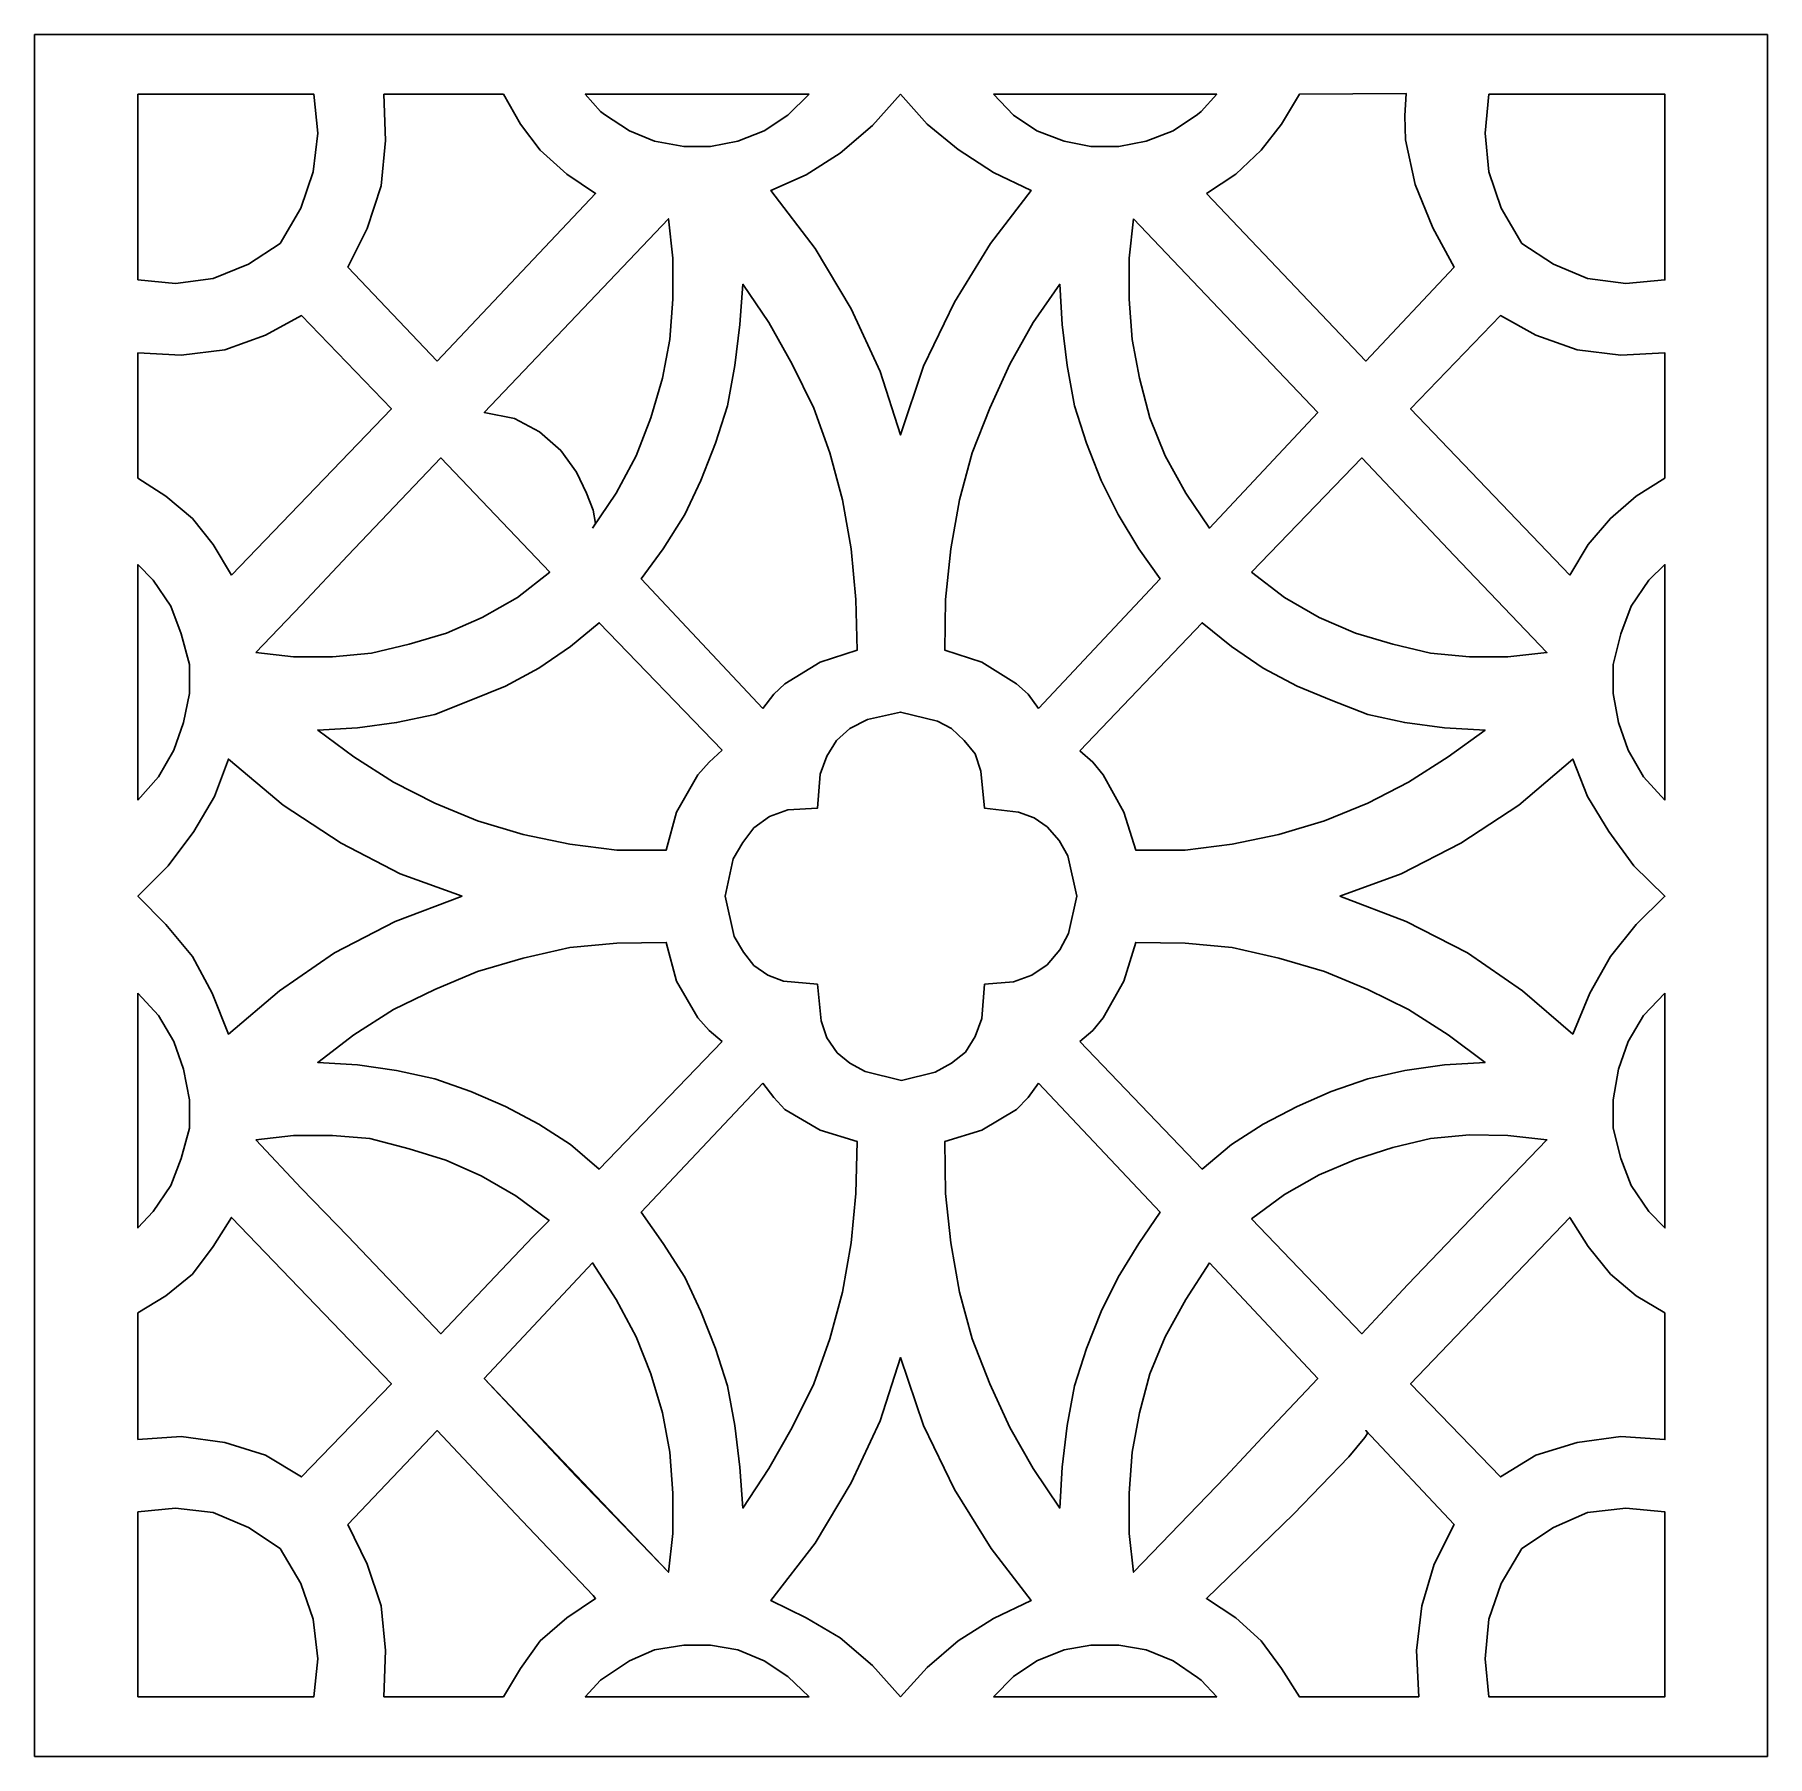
# Model space of a CAD drawing. Header units: centimetres. Extents: x -2.01 to 2.01, y -2 to 2.
import ezdxf

# ---------------------------------------------------------------- set-up
doc = ezdxf.new("R2010")
doc.units = ezdxf.units.CM
doc.header["$MEASUREMENT"] = 0
doc.layers.add('Layer 1', color=7, linetype='Continuous')

msp = doc.modelspace()

# ---------------------------------------------------------------- linework, layer by layer
at = {"layer": 'Layer 1', "color": 242}
for points, knots in [([(-2.01368, 2.00074), (-2.01368, 2.00074), (2.01368, 2.00074), (2.01368, 2.00074), (2.01368, 2.00074), (2.01368, 2.00074), (2.01368, -2.00073), (2.01368, -2.00073), (2.01368, -2.00073), (2.01368, -2.00073), (-2.01368, -2.00073), (-2.01368, -2.00073), (-2.01368, -2.00073), (-2.01368, -2.00073), (-2.01368, 2.00074), (-2.01368, 2.00074)], [0, 0, 0, 0, 0.2, 0.2, 0.2, 0.2, 0.4, 0.4, 0.4, 0.4, 0.6, 0.6, 0.6, 0.6, 1, 1, 1, 1]), ([(-1.77385, 1.43085), (-1.77385, 1.43085), (-1.68648, 1.4222), (-1.68648, 1.4222), (-1.68648, 1.4222), (-1.68648, 1.4222), (-1.59913, 1.43428), (-1.59913, 1.43428), (-1.59913, 1.43428), (-1.59913, 1.43428), (-1.51689, 1.46721), (-1.51689, 1.46721), (-1.51689, 1.46721), (-1.51689, 1.46721), (-1.44322, 1.51571), (-1.44322, 1.51571), (-1.44322, 1.51571), (-1.44322, 1.51571), (-1.39526, 1.59711), (-1.39526, 1.59711), (-1.39526, 1.59711), (-1.39526, 1.59711), (-1.36615, 1.682), (-1.36615, 1.682), (-1.36615, 1.682), (-1.36615, 1.682), (-1.35586, 1.77208), (-1.35586, 1.77208), (-1.35586, 1.77208), (-1.35586, 1.77208), (-1.36445, 1.86216), (-1.36445, 1.86216), (-1.36445, 1.86216), (-1.36445, 1.86216), (-1.77385, 1.86216), (-1.77385, 1.86216), (-1.77385, 1.86216), (-1.77385, 1.86216), (-1.77385, 1.43085), (-1.77385, 1.43085)], [0, 0, 0, 0, 0.0909091, 0.0909091, 0.0909091, 0.0909091, 0.1818182, 0.1818182, 0.1818182, 0.1818182, 0.2727273, 0.2727273, 0.2727273, 0.2727273, 0.3636364, 0.3636364, 0.3636364, 0.3636364, 0.4545455, 0.4545455, 0.4545455, 0.4545455, 0.5454545, 0.5454545, 0.5454545, 0.5454545, 0.6363636, 0.6363636, 0.6363636, 0.6363636, 0.7272727, 0.7272727, 0.7272727, 0.7272727, 0.8181818, 0.8181818, 0.8181818, 0.8181818, 1, 1, 1, 1]), ([(-1.07835, 1.24201), (-1.07835, 1.24201), (-1.28563, 1.46028), (-1.28563, 1.46028), (-1.28563, 1.46028), (-1.28563, 1.46028), (-1.24109, 1.55036), (-1.24109, 1.55036), (-1.24109, 1.55036), (-1.24109, 1.55036), (-1.20856, 1.6491), (-1.20856, 1.6491), (-1.20856, 1.6491), (-1.20856, 1.6491), (-1.19826, 1.75476), (-1.19826, 1.75476), (-1.19826, 1.75476), (-1.19826, 1.75476), (-1.20171, 1.86216), (-1.20171, 1.86216), (-1.20171, 1.86216), (-1.20171, 1.86216), (-0.9242, 1.86216), (-0.9242, 1.86216), (-0.9242, 1.86216), (-0.9242, 1.86216), (-0.88478, 1.79286), (-0.88478, 1.79286), (-0.88478, 1.79286), (-0.88478, 1.79286), (-0.83854, 1.73225), (-0.83854, 1.73225), (-0.83854, 1.73225), (-0.83854, 1.73225), (-0.77686, 1.67681), (-0.77686, 1.67681), (-0.77686, 1.67681), (-0.77686, 1.67681), (-0.71005, 1.63177), (-0.71005, 1.63177), (-0.71005, 1.63177), (-0.71005, 1.63177), (-1.07835, 1.24201), (-1.07835, 1.24201)], [0, 0, 0, 0, 0.0833333, 0.0833333, 0.0833333, 0.0833333, 0.1666667, 0.1666667, 0.1666667, 0.1666667, 0.25, 0.25, 0.25, 0.25, 0.3333333, 0.3333333, 0.3333333, 0.3333333, 0.4166667, 0.4166667, 0.4166667, 0.4166667, 0.5, 0.5, 0.5, 0.5, 0.5833333, 0.5833333, 0.5833333, 0.5833333, 0.6666667, 0.6666667, 0.6666667, 0.6666667, 0.75, 0.75, 0.75, 0.75, 0.8333333, 0.8333333, 0.8333333, 0.8333333, 1, 1, 1, 1]), ([(-0.21325, 1.86216), (-0.21325, 1.86216), (-0.26295, 1.81366), (-0.26295, 1.81366), (-0.26295, 1.81366), (-0.26295, 1.81366), (-0.31777, 1.77729), (-0.31777, 1.77729), (-0.31777, 1.77729), (-0.31777, 1.77729), (-0.37944, 1.75304), (-0.37944, 1.75304), (-0.37944, 1.75304), (-0.37944, 1.75304), (-0.44283, 1.74089), (-0.44283, 1.74089), (-0.44283, 1.74089), (-0.44283, 1.74089), (-0.50449, 1.74089), (-0.50449, 1.74089), (-0.50449, 1.74089), (-0.50449, 1.74089), (-0.57302, 1.75304), (-0.57302, 1.75304), (-0.57302, 1.75304), (-0.57302, 1.75304), (-0.63124, 1.77729), (-0.63124, 1.77729), (-0.63124, 1.77729), (-0.63124, 1.77729), (-0.6895, 1.81538), (-0.6895, 1.81538), (-0.6895, 1.81538), (-0.6895, 1.81538), (-0.69808, 1.82232), (-0.69808, 1.82232), (-0.69808, 1.82232), (-0.69808, 1.82232), (-0.73404, 1.86216), (-0.73404, 1.86216), (-0.73404, 1.86216), (-0.73404, 1.86216), (-0.21325, 1.86216), (-0.21325, 1.86216)], [0, 0, 0, 0, 0.0833333, 0.0833333, 0.0833333, 0.0833333, 0.1666667, 0.1666667, 0.1666667, 0.1666667, 0.25, 0.25, 0.25, 0.25, 0.3333333, 0.3333333, 0.3333333, 0.3333333, 0.4166667, 0.4166667, 0.4166667, 0.4166667, 0.5, 0.5, 0.5, 0.5, 0.5833333, 0.5833333, 0.5833333, 0.5833333, 0.6666667, 0.6666667, 0.6666667, 0.6666667, 0.75, 0.75, 0.75, 0.75, 0.8333333, 0.8333333, 0.8333333, 0.8333333, 1, 1, 1, 1]), ([(-0.00086, 1.86216), (-0.00086, 1.86216), (-0.06595, 1.78938), (-0.06595, 1.78938), (-0.06595, 1.78938), (-0.06595, 1.78938), (-0.14131, 1.72533), (-0.14131, 1.72533), (-0.14131, 1.72533), (-0.14131, 1.72533), (-0.22014, 1.67506), (-0.22014, 1.67506), (-0.22014, 1.67506), (-0.22014, 1.67506), (-0.30234, 1.6387), (-0.30234, 1.6387), (-0.30234, 1.6387), (-0.30234, 1.6387), (-0.19958, 1.50362), (-0.19958, 1.50362), (-0.19958, 1.50362), (-0.19958, 1.50362), (-0.11564, 1.36326), (-0.11564, 1.36326), (-0.11564, 1.36326), (-0.11564, 1.36326), (-0.04881, 1.21775), (-0.04881, 1.21775), (-0.04881, 1.21775), (-0.04881, 1.21775), (-0.00086, 1.07052), (-0.00086, 1.07052), (-0.00086, 1.07052), (-0.00086, 1.07052), (0.05225, 1.22988), (0.05225, 1.22988), (0.05225, 1.22988), (0.05225, 1.22988), (0.12419, 1.37885), (0.12419, 1.37885), (0.12419, 1.37885), (0.12419, 1.37885), (0.20814, 1.51571), (0.20814, 1.51571), (0.20814, 1.51571), (0.20814, 1.51571), (0.30235, 1.6387), (0.30235, 1.6387), (0.30235, 1.6387), (0.30235, 1.6387), (0.21499, 1.68028), (0.21499, 1.68028), (0.21499, 1.68028), (0.21499, 1.68028), (0.13275, 1.73399), (0.13275, 1.73399), (0.13275, 1.73399), (0.13275, 1.73399), (0.06081, 1.79286), (0.06081, 1.79286), (0.06081, 1.79286), (0.06081, 1.79286), (-0.00086, 1.86216), (-0.00086, 1.86216)], [0, 0, 0, 0, 0.0588235, 0.0588235, 0.0588235, 0.0588235, 0.1176471, 0.1176471, 0.1176471, 0.1176471, 0.1764706, 0.1764706, 0.1764706, 0.1764706, 0.2352941, 0.2352941, 0.2352941, 0.2352941, 0.2941176, 0.2941176, 0.2941176, 0.2941176, 0.3529412, 0.3529412, 0.3529412, 0.3529412, 0.4117647, 0.4117647, 0.4117647, 0.4117647, 0.4705882, 0.4705882, 0.4705882, 0.4705882, 0.5294118, 0.5294118, 0.5294118, 0.5294118, 0.5882353, 0.5882353, 0.5882353, 0.5882353, 0.6470588, 0.6470588, 0.6470588, 0.6470588, 0.7058824, 0.7058824, 0.7058824, 0.7058824, 0.7647059, 0.7647059, 0.7647059, 0.7647059, 0.8235294, 0.8235294, 0.8235294, 0.8235294, 0.8823529, 0.8823529, 0.8823529, 0.8823529, 1, 1, 1, 1]), ([(0.21499, 1.86216), (0.21499, 1.86216), (0.26125, 1.81366), (0.26125, 1.81366), (0.26125, 1.81366), (0.26125, 1.81366), (0.31604, 1.77729), (0.31604, 1.77729), (0.31604, 1.77729), (0.31604, 1.77729), (0.37944, 1.75304), (0.37944, 1.75304), (0.37944, 1.75304), (0.37944, 1.75304), (0.44111, 1.74089), (0.44111, 1.74089), (0.44111, 1.74089), (0.44111, 1.74089), (0.50621, 1.74089), (0.50621, 1.74089), (0.50621, 1.74089), (0.50621, 1.74089), (0.56959, 1.75304), (0.56959, 1.75304), (0.56959, 1.75304), (0.56959, 1.75304), (0.63297, 1.77729), (0.63297, 1.77729), (0.63297, 1.77729), (0.63297, 1.77729), (0.6895, 1.81538), (0.6895, 1.81538), (0.6895, 1.81538), (0.6895, 1.81538), (0.69806, 1.82232), (0.69806, 1.82232), (0.69806, 1.82232), (0.69806, 1.82232), (0.73404, 1.86216), (0.73404, 1.86216), (0.73404, 1.86216), (0.73404, 1.86216), (0.21499, 1.86216), (0.21499, 1.86216)], [0, 0, 0, 0, 0.0833333, 0.0833333, 0.0833333, 0.0833333, 0.1666667, 0.1666667, 0.1666667, 0.1666667, 0.25, 0.25, 0.25, 0.25, 0.3333333, 0.3333333, 0.3333333, 0.3333333, 0.4166667, 0.4166667, 0.4166667, 0.4166667, 0.5, 0.5, 0.5, 0.5, 0.5833333, 0.5833333, 0.5833333, 0.5833333, 0.6666667, 0.6666667, 0.6666667, 0.6666667, 0.75, 0.75, 0.75, 0.75, 0.8333333, 0.8333333, 0.8333333, 0.8333333, 1, 1, 1, 1]), ([(0.71005, 1.63177), (0.71005, 1.63177), (0.77857, 1.67681), (0.77857, 1.67681), (0.77857, 1.67681), (0.77857, 1.67681), (0.83683, 1.73225), (0.83683, 1.73225), (0.83683, 1.73225), (0.83683, 1.73225), (0.88478, 1.79286), (0.88478, 1.79286), (0.88478, 1.79286), (0.88478, 1.79286), (0.92589, 1.86216), (0.92589, 1.86216), (0.92589, 1.86216), (0.92589, 1.86216), (1.1743, 1.86389), (1.1743, 1.86389), (1.1743, 1.86389), (1.1743, 1.86389), (1.17086, 1.81193), (1.17086, 1.81193), (1.17086, 1.81193), (1.17086, 1.81193), (1.17256, 1.75651), (1.17256, 1.75651), (1.17256, 1.75651), (1.17256, 1.75651), (1.19485, 1.65255), (1.19485, 1.65255), (1.19485, 1.65255), (1.19485, 1.65255), (1.23597, 1.55209), (1.23597, 1.55209), (1.23597, 1.55209), (1.23597, 1.55209), (1.28564, 1.46028), (1.28564, 1.46028), (1.28564, 1.46028), (1.28564, 1.46028), (1.08009, 1.24201), (1.08009, 1.24201), (1.08009, 1.24201), (1.08009, 1.24201), (0.71005, 1.63177), (0.71005, 1.63177)], [0, 0, 0, 0, 0.0769231, 0.0769231, 0.0769231, 0.0769231, 0.1538462, 0.1538462, 0.1538462, 0.1538462, 0.2307692, 0.2307692, 0.2307692, 0.2307692, 0.3076923, 0.3076923, 0.3076923, 0.3076923, 0.3846154, 0.3846154, 0.3846154, 0.3846154, 0.4615385, 0.4615385, 0.4615385, 0.4615385, 0.5384615, 0.5384615, 0.5384615, 0.5384615, 0.6153846, 0.6153846, 0.6153846, 0.6153846, 0.6923077, 0.6923077, 0.6923077, 0.6923077, 0.7692308, 0.7692308, 0.7692308, 0.7692308, 0.8461538, 0.8461538, 0.8461538, 0.8461538, 1, 1, 1, 1]), ([(1.36615, 1.86216), (1.36615, 1.86216), (1.35758, 1.77208), (1.35758, 1.77208), (1.35758, 1.77208), (1.35758, 1.77208), (1.36615, 1.682), (1.36615, 1.682), (1.36615, 1.682), (1.36615, 1.682), (1.39527, 1.59711), (1.39527, 1.59711), (1.39527, 1.59711), (1.39527, 1.59711), (1.44324, 1.51571), (1.44324, 1.51571), (1.44324, 1.51571), (1.44324, 1.51571), (1.51688, 1.46721), (1.51688, 1.46721), (1.51688, 1.46721), (1.51688, 1.46721), (1.59569, 1.43428), (1.59569, 1.43428), (1.59569, 1.43428), (1.59569, 1.43428), (1.68479, 1.4222), (1.68479, 1.4222), (1.68479, 1.4222), (1.68479, 1.4222), (1.77557, 1.43085), (1.77557, 1.43085), (1.77557, 1.43085), (1.77557, 1.43085), (1.77557, 1.86216), (1.77557, 1.86216), (1.77557, 1.86216), (1.77557, 1.86216), (1.36615, 1.86216), (1.36615, 1.86216)], [0, 0, 0, 0, 0.0909091, 0.0909091, 0.0909091, 0.0909091, 0.1818182, 0.1818182, 0.1818182, 0.1818182, 0.2727273, 0.2727273, 0.2727273, 0.2727273, 0.3636364, 0.3636364, 0.3636364, 0.3636364, 0.4545455, 0.4545455, 0.4545455, 0.4545455, 0.5454545, 0.5454545, 0.5454545, 0.5454545, 0.6363636, 0.6363636, 0.6363636, 0.6363636, 0.7272727, 0.7272727, 0.7272727, 0.7272727, 0.8181818, 0.8181818, 0.8181818, 0.8181818, 1, 1, 1, 1]), ([(-0.71689, 0.854), (-0.71689, 0.854), (-0.66209, 0.93542), (-0.66209, 0.93542), (-0.66209, 0.93542), (-0.66209, 0.93542), (-0.61584, 1.02203), (-0.61584, 1.02203), (-0.61584, 1.02203), (-0.61584, 1.02203), (-0.58159, 1.11035), (-0.58159, 1.11035), (-0.58159, 1.11035), (-0.58159, 1.11035), (-0.55417, 1.20218), (-0.55417, 1.20218), (-0.55417, 1.20218), (-0.55417, 1.20218), (-0.53703, 1.29226), (-0.53703, 1.29226), (-0.53703, 1.29226), (-0.53703, 1.29226), (-0.53018, 1.38582), (-0.53018, 1.38582), (-0.53018, 1.38582), (-0.53018, 1.38582), (-0.53018, 1.48107), (-0.53018, 1.48107), (-0.53018, 1.48107), (-0.53018, 1.48107), (-0.54049, 1.57287), (-0.54049, 1.57287), (-0.54049, 1.57287), (-0.54049, 1.57287), (-0.75459, 1.34768), (-0.75459, 1.34768), (-0.75459, 1.34768), (-0.75459, 1.34768), (-0.96873, 1.1225), (-0.96873, 1.1225), (-0.96873, 1.1225), (-0.96873, 1.1225), (-0.89848, 1.10864), (-0.89848, 1.10864), (-0.89848, 1.10864), (-0.89848, 1.10864), (-0.84026, 1.07744), (-0.84026, 1.07744), (-0.84026, 1.07744), (-0.84026, 1.07744), (-0.79056, 1.03414), (-0.79056, 1.03414), (-0.79056, 1.03414), (-0.79056, 1.03414), (-0.75459, 0.98393), (-0.75459, 0.98393), (-0.75459, 0.98393), (-0.75459, 0.98393), (-0.73062, 0.93542), (-0.73062, 0.93542), (-0.73062, 0.93542), (-0.73062, 0.93542), (-0.71518, 0.89556), (-0.71518, 0.89556), (-0.71518, 0.89556), (-0.71518, 0.89556), (-0.71005, 0.8644), (-0.71005, 0.8644), (-0.71005, 0.8644), (-0.71005, 0.8644), (-0.71689, 0.854), (-0.71689, 0.854)], [0, 0, 0, 0, 0.0526316, 0.0526316, 0.0526316, 0.0526316, 0.1052632, 0.1052632, 0.1052632, 0.1052632, 0.1578947, 0.1578947, 0.1578947, 0.1578947, 0.2105263, 0.2105263, 0.2105263, 0.2105263, 0.2631579, 0.2631579, 0.2631579, 0.2631579, 0.3157895, 0.3157895, 0.3157895, 0.3157895, 0.3684211, 0.3684211, 0.3684211, 0.3684211, 0.4210526, 0.4210526, 0.4210526, 0.4210526, 0.4736842, 0.4736842, 0.4736842, 0.4736842, 0.5263158, 0.5263158, 0.5263158, 0.5263158, 0.5789474, 0.5789474, 0.5789474, 0.5789474, 0.6315789, 0.6315789, 0.6315789, 0.6315789, 0.6842105, 0.6842105, 0.6842105, 0.6842105, 0.7368421, 0.7368421, 0.7368421, 0.7368421, 0.7894737, 0.7894737, 0.7894737, 0.7894737, 0.8421053, 0.8421053, 0.8421053, 0.8421053, 0.8947368, 0.8947368, 0.8947368, 0.8947368, 1, 1, 1, 1]), ([(0.54045, 1.57287), (0.54045, 1.57287), (0.53019, 1.48107), (0.53019, 1.48107), (0.53019, 1.48107), (0.53019, 1.48107), (0.53019, 1.38582), (0.53019, 1.38582), (0.53019, 1.38582), (0.53019, 1.38582), (0.53704, 1.29226), (0.53704, 1.29226), (0.53704, 1.29226), (0.53704, 1.29226), (0.55416, 1.20218), (0.55416, 1.20218), (0.55416, 1.20218), (0.55416, 1.20218), (0.57816, 1.11035), (0.57816, 1.11035), (0.57816, 1.11035), (0.57816, 1.11035), (0.61412, 1.02203), (0.61412, 1.02203), (0.61412, 1.02203), (0.61412, 1.02203), (0.66211, 0.93542), (0.66211, 0.93542), (0.66211, 0.93542), (0.66211, 0.93542), (0.71691, 0.854), (0.71691, 0.854), (0.71691, 0.854), (0.71691, 0.854), (0.96872, 1.1225), (0.96872, 1.1225), (0.96872, 1.1225), (0.96872, 1.1225), (0.75459, 1.34768), (0.75459, 1.34768), (0.75459, 1.34768), (0.75459, 1.34768), (0.54045, 1.57287), (0.54045, 1.57287)], [0, 0, 0, 0, 0.0833333, 0.0833333, 0.0833333, 0.0833333, 0.1666667, 0.1666667, 0.1666667, 0.1666667, 0.25, 0.25, 0.25, 0.25, 0.3333333, 0.3333333, 0.3333333, 0.3333333, 0.4166667, 0.4166667, 0.4166667, 0.4166667, 0.5, 0.5, 0.5, 0.5, 0.5833333, 0.5833333, 0.5833333, 0.5833333, 0.6666667, 0.6666667, 0.6666667, 0.6666667, 0.75, 0.75, 0.75, 0.75, 0.8333333, 0.8333333, 0.8333333, 0.8333333, 1, 1, 1, 1]), ([(-0.32118, 0.43479), (-0.32118, 0.43479), (-0.29552, 0.4677), (-0.29552, 0.4677), (-0.29552, 0.4677), (-0.29552, 0.4677), (-0.2698, 0.49195), (-0.2698, 0.49195), (-0.2698, 0.49195), (-0.2698, 0.49195), (-0.18758, 0.54219), (-0.18758, 0.54219), (-0.18758, 0.54219), (-0.18758, 0.54219), (-0.10192, 0.56991), (-0.10192, 0.56991), (-0.10192, 0.56991), (-0.10192, 0.56991), (-0.10535, 0.68769), (-0.10535, 0.68769), (-0.10535, 0.68769), (-0.10535, 0.68769), (-0.11564, 0.80548), (-0.11564, 0.80548), (-0.11564, 0.80548), (-0.11564, 0.80548), (-0.13619, 0.91982), (-0.13619, 0.91982), (-0.13619, 0.91982), (-0.13619, 0.91982), (-0.16532, 1.02897), (-0.16532, 1.02897), (-0.16532, 1.02897), (-0.16532, 1.02897), (-0.20298, 1.13287), (-0.20298, 1.13287), (-0.20298, 1.13287), (-0.20298, 1.13287), (-0.25265, 1.23511), (-0.25265, 1.23511), (-0.25265, 1.23511), (-0.25265, 1.23511), (-0.30749, 1.3321), (-0.30749, 1.3321), (-0.30749, 1.3321), (-0.30749, 1.3321), (-0.36744, 1.42046), (-0.36744, 1.42046), (-0.36744, 1.42046), (-0.36744, 1.42046), (-0.37428, 1.32688), (-0.37428, 1.32688), (-0.37428, 1.32688), (-0.37428, 1.32688), (-0.38628, 1.23163), (-0.38628, 1.23163), (-0.38628, 1.23163), (-0.38628, 1.23163), (-0.40343, 1.1381), (-0.40343, 1.1381), (-0.40343, 1.1381), (-0.40343, 1.1381), (-0.43083, 1.05148), (-0.43083, 1.05148), (-0.43083, 1.05148), (-0.43083, 1.05148), (-0.46509, 0.96486), (-0.46509, 0.96486), (-0.46509, 0.96486), (-0.46509, 0.96486), (-0.50277, 0.88519), (-0.50277, 0.88519), (-0.50277, 0.88519), (-0.50277, 0.88519), (-0.55246, 0.80548), (-0.55246, 0.80548), (-0.55246, 0.80548), (-0.55246, 0.80548), (-0.60385, 0.73621), (-0.60385, 0.73621), (-0.60385, 0.73621), (-0.60385, 0.73621), (-0.32118, 0.43479), (-0.32118, 0.43479)], [0, 0, 0, 0, 0.0454545, 0.0454545, 0.0454545, 0.0454545, 0.0909091, 0.0909091, 0.0909091, 0.0909091, 0.1363636, 0.1363636, 0.1363636, 0.1363636, 0.1818182, 0.1818182, 0.1818182, 0.1818182, 0.2272727, 0.2272727, 0.2272727, 0.2272727, 0.2727273, 0.2727273, 0.2727273, 0.2727273, 0.3181818, 0.3181818, 0.3181818, 0.3181818, 0.3636364, 0.3636364, 0.3636364, 0.3636364, 0.4090909, 0.4090909, 0.4090909, 0.4090909, 0.4545455, 0.4545455, 0.4545455, 0.4545455, 0.5, 0.5, 0.5, 0.5, 0.5454545, 0.5454545, 0.5454545, 0.5454545, 0.5909091, 0.5909091, 0.5909091, 0.5909091, 0.6363636, 0.6363636, 0.6363636, 0.6363636, 0.6818182, 0.6818182, 0.6818182, 0.6818182, 0.7272727, 0.7272727, 0.7272727, 0.7272727, 0.7727273, 0.7727273, 0.7727273, 0.7727273, 0.8181818, 0.8181818, 0.8181818, 0.8181818, 0.8636364, 0.8636364, 0.8636364, 0.8636364, 0.9090909, 0.9090909, 0.9090909, 0.9090909, 1, 1, 1, 1]), ([(0.31949, 0.43479), (0.31949, 0.43479), (0.29549, 0.4677), (0.29549, 0.4677), (0.29549, 0.4677), (0.29549, 0.4677), (0.2681, 0.49195), (0.2681, 0.49195), (0.2681, 0.49195), (0.2681, 0.49195), (0.18756, 0.54219), (0.18756, 0.54219), (0.18756, 0.54219), (0.18756, 0.54219), (0.10192, 0.56991), (0.10192, 0.56991), (0.10192, 0.56991), (0.10192, 0.56991), (0.10365, 0.68769), (0.10365, 0.68769), (0.10365, 0.68769), (0.10365, 0.68769), (0.11563, 0.80548), (0.11563, 0.80548), (0.11563, 0.80548), (0.11563, 0.80548), (0.13621, 0.91982), (0.13621, 0.91982), (0.13621, 0.91982), (0.13621, 0.91982), (0.1653, 1.02897), (0.1653, 1.02897), (0.1653, 1.02897), (0.1653, 1.02897), (0.20642, 1.13287), (0.20642, 1.13287), (0.20642, 1.13287), (0.20642, 1.13287), (0.25269, 1.23511), (0.25269, 1.23511), (0.25269, 1.23511), (0.25269, 1.23511), (0.3075, 1.3321), (0.3075, 1.3321), (0.3075, 1.3321), (0.3075, 1.3321), (0.36915, 1.42046), (0.36915, 1.42046), (0.36915, 1.42046), (0.36915, 1.42046), (0.3743, 1.32688), (0.3743, 1.32688), (0.3743, 1.32688), (0.3743, 1.32688), (0.38629, 1.23163), (0.38629, 1.23163), (0.38629, 1.23163), (0.38629, 1.23163), (0.40342, 1.1381), (0.40342, 1.1381), (0.40342, 1.1381), (0.40342, 1.1381), (0.43083, 1.05148), (0.43083, 1.05148), (0.43083, 1.05148), (0.43083, 1.05148), (0.46509, 0.96486), (0.46509, 0.96486), (0.46509, 0.96486), (0.46509, 0.96486), (0.5045, 0.88519), (0.5045, 0.88519), (0.5045, 0.88519), (0.5045, 0.88519), (0.55245, 0.80548), (0.55245, 0.80548), (0.55245, 0.80548), (0.55245, 0.80548), (0.60213, 0.73621), (0.60213, 0.73621), (0.60213, 0.73621), (0.60213, 0.73621), (0.31949, 0.43479), (0.31949, 0.43479)], [0, 0, 0, 0, 0.0454545, 0.0454545, 0.0454545, 0.0454545, 0.0909091, 0.0909091, 0.0909091, 0.0909091, 0.1363636, 0.1363636, 0.1363636, 0.1363636, 0.1818182, 0.1818182, 0.1818182, 0.1818182, 0.2272727, 0.2272727, 0.2272727, 0.2272727, 0.2727273, 0.2727273, 0.2727273, 0.2727273, 0.3181818, 0.3181818, 0.3181818, 0.3181818, 0.3636364, 0.3636364, 0.3636364, 0.3636364, 0.4090909, 0.4090909, 0.4090909, 0.4090909, 0.4545455, 0.4545455, 0.4545455, 0.4545455, 0.5, 0.5, 0.5, 0.5, 0.5454545, 0.5454545, 0.5454545, 0.5454545, 0.5909091, 0.5909091, 0.5909091, 0.5909091, 0.6363636, 0.6363636, 0.6363636, 0.6363636, 0.6818182, 0.6818182, 0.6818182, 0.6818182, 0.7272727, 0.7272727, 0.7272727, 0.7272727, 0.7727273, 0.7727273, 0.7727273, 0.7727273, 0.8181818, 0.8181818, 0.8181818, 0.8181818, 0.8636364, 0.8636364, 0.8636364, 0.8636364, 0.9090909, 0.9090909, 0.9090909, 0.9090909, 1, 1, 1, 1]), ([(-1.5563, 0.74486), (-1.5563, 0.74486), (-1.59913, 0.81589), (-1.59913, 0.81589), (-1.59913, 0.81589), (-1.59913, 0.81589), (-1.64708, 0.87652), (-1.64708, 0.87652), (-1.64708, 0.87652), (-1.64708, 0.87652), (-1.70875, 0.92847), (-1.70875, 0.92847), (-1.70875, 0.92847), (-1.70875, 0.92847), (-1.77385, 0.97005), (-1.77385, 0.97005), (-1.77385, 0.97005), (-1.77385, 0.97005), (-1.77385, 1.26107), (-1.77385, 1.26107), (-1.77385, 1.26107), (-1.77385, 1.26107), (-1.67278, 1.25589), (-1.67278, 1.25589), (-1.67278, 1.25589), (-1.67278, 1.25589), (-1.5717, 1.268), (-1.5717, 1.268), (-1.5717, 1.268), (-1.5717, 1.268), (-1.47749, 1.30264), (-1.47749, 1.30264), (-1.47749, 1.30264), (-1.47749, 1.30264), (-1.39356, 1.34768), (-1.39356, 1.34768), (-1.39356, 1.34768), (-1.39356, 1.34768), (-1.18455, 1.13115), (-1.18455, 1.13115), (-1.18455, 1.13115), (-1.18455, 1.13115), (-1.5563, 0.74486), (-1.5563, 0.74486)], [0, 0, 0, 0, 0.0833333, 0.0833333, 0.0833333, 0.0833333, 0.1666667, 0.1666667, 0.1666667, 0.1666667, 0.25, 0.25, 0.25, 0.25, 0.3333333, 0.3333333, 0.3333333, 0.3333333, 0.4166667, 0.4166667, 0.4166667, 0.4166667, 0.5, 0.5, 0.5, 0.5, 0.5833333, 0.5833333, 0.5833333, 0.5833333, 0.6666667, 0.6666667, 0.6666667, 0.6666667, 0.75, 0.75, 0.75, 0.75, 0.8333333, 0.8333333, 0.8333333, 0.8333333, 1, 1, 1, 1]), ([(1.55458, 0.74486), (1.55458, 0.74486), (1.5974, 0.81589), (1.5974, 0.81589), (1.5974, 0.81589), (1.5974, 0.81589), (1.6488, 0.87652), (1.6488, 0.87652), (1.6488, 0.87652), (1.6488, 0.87652), (1.70875, 0.92847), (1.70875, 0.92847), (1.70875, 0.92847), (1.70875, 0.92847), (1.77557, 0.97005), (1.77557, 0.97005), (1.77557, 0.97005), (1.77557, 0.97005), (1.77557, 1.26107), (1.77557, 1.26107), (1.77557, 1.26107), (1.77557, 1.26107), (1.67279, 1.25589), (1.67279, 1.25589), (1.67279, 1.25589), (1.67279, 1.25589), (1.57173, 1.268), (1.57173, 1.268), (1.57173, 1.268), (1.57173, 1.268), (1.47578, 1.30264), (1.47578, 1.30264), (1.47578, 1.30264), (1.47578, 1.30264), (1.39356, 1.34768), (1.39356, 1.34768), (1.39356, 1.34768), (1.39356, 1.34768), (1.18457, 1.13115), (1.18457, 1.13115), (1.18457, 1.13115), (1.18457, 1.13115), (1.55458, 0.74486), (1.55458, 0.74486)], [0, 0, 0, 0, 0.0833333, 0.0833333, 0.0833333, 0.0833333, 0.1666667, 0.1666667, 0.1666667, 0.1666667, 0.25, 0.25, 0.25, 0.25, 0.3333333, 0.3333333, 0.3333333, 0.3333333, 0.4166667, 0.4166667, 0.4166667, 0.4166667, 0.5, 0.5, 0.5, 0.5, 0.5833333, 0.5833333, 0.5833333, 0.5833333, 0.6666667, 0.6666667, 0.6666667, 0.6666667, 0.75, 0.75, 0.75, 0.75, 0.8333333, 0.8333333, 0.8333333, 0.8333333, 1, 1, 1, 1]), ([(-1.49977, 0.56473), (-1.49977, 0.56473), (-1.41242, 0.55432), (-1.41242, 0.55432), (-1.41242, 0.55432), (-1.41242, 0.55432), (-1.32162, 0.55432), (-1.32162, 0.55432), (-1.32162, 0.55432), (-1.32162, 0.55432), (-1.23081, 0.56298), (-1.23081, 0.56298), (-1.23081, 0.56298), (-1.23081, 0.56298), (-1.14345, 0.58378), (-1.14345, 0.58378), (-1.14345, 0.58378), (-1.14345, 0.58378), (-1.0561, 0.60976), (-1.0561, 0.60976), (-1.0561, 0.60976), (-1.0561, 0.60976), (-0.97385, 0.64614), (-0.97385, 0.64614), (-0.97385, 0.64614), (-0.97385, 0.64614), (-0.89166, 0.69291), (-0.89166, 0.69291), (-0.89166, 0.69291), (-0.89166, 0.69291), (-0.81627, 0.75181), (-0.81627, 0.75181), (-0.81627, 0.75181), (-0.81627, 0.75181), (-1.06978, 1.01683), (-1.06978, 1.01683), (-1.06978, 1.01683), (-1.06978, 1.01683), (-1.28563, 0.78992), (-1.28563, 0.78992), (-1.28563, 0.78992), (-1.28563, 0.78992), (-1.39356, 0.67558), (-1.39356, 0.67558), (-1.39356, 0.67558), (-1.39356, 0.67558), (-1.49977, 0.56473), (-1.49977, 0.56473)], [0, 0, 0, 0, 0.0769231, 0.0769231, 0.0769231, 0.0769231, 0.1538462, 0.1538462, 0.1538462, 0.1538462, 0.2307692, 0.2307692, 0.2307692, 0.2307692, 0.3076923, 0.3076923, 0.3076923, 0.3076923, 0.3846154, 0.3846154, 0.3846154, 0.3846154, 0.4615385, 0.4615385, 0.4615385, 0.4615385, 0.5384615, 0.5384615, 0.5384615, 0.5384615, 0.6153846, 0.6153846, 0.6153846, 0.6153846, 0.6923077, 0.6923077, 0.6923077, 0.6923077, 0.7692308, 0.7692308, 0.7692308, 0.7692308, 0.8461538, 0.8461538, 0.8461538, 0.8461538, 1, 1, 1, 1]), ([(0.81455, 0.75181), (0.81455, 0.75181), (0.89163, 0.69291), (0.89163, 0.69291), (0.89163, 0.69291), (0.89163, 0.69291), (0.97216, 0.64614), (0.97216, 0.64614), (0.97216, 0.64614), (0.97216, 0.64614), (1.0561, 0.60976), (1.0561, 0.60976), (1.0561, 0.60976), (1.0561, 0.60976), (1.14347, 0.58378), (1.14347, 0.58378), (1.14347, 0.58378), (1.14347, 0.58378), (1.23083, 0.56298), (1.23083, 0.56298), (1.23083, 0.56298), (1.23083, 0.56298), (1.32162, 0.55432), (1.32162, 0.55432), (1.32162, 0.55432), (1.32162, 0.55432), (1.4107, 0.55432), (1.4107, 0.55432), (1.4107, 0.55432), (1.4107, 0.55432), (1.50149, 0.56473), (1.50149, 0.56473), (1.50149, 0.56473), (1.50149, 0.56473), (1.28564, 0.78992), (1.28564, 0.78992), (1.28564, 0.78992), (1.28564, 0.78992), (1.17771, 0.90421), (1.17771, 0.90421), (1.17771, 0.90421), (1.17771, 0.90421), (1.07151, 1.01683), (1.07151, 1.01683), (1.07151, 1.01683), (1.07151, 1.01683), (0.81455, 0.75181), (0.81455, 0.75181)], [0, 0, 0, 0, 0.0769231, 0.0769231, 0.0769231, 0.0769231, 0.1538462, 0.1538462, 0.1538462, 0.1538462, 0.2307692, 0.2307692, 0.2307692, 0.2307692, 0.3076923, 0.3076923, 0.3076923, 0.3076923, 0.3846154, 0.3846154, 0.3846154, 0.3846154, 0.4615385, 0.4615385, 0.4615385, 0.4615385, 0.5384615, 0.5384615, 0.5384615, 0.5384615, 0.6153846, 0.6153846, 0.6153846, 0.6153846, 0.6923077, 0.6923077, 0.6923077, 0.6923077, 0.7692308, 0.7692308, 0.7692308, 0.7692308, 0.8461538, 0.8461538, 0.8461538, 0.8461538, 1, 1, 1, 1]), ([(-1.77385, 0.22174), (-1.77385, 0.22174), (-1.72591, 0.27543), (-1.72591, 0.27543), (-1.72591, 0.27543), (-1.72591, 0.27543), (-1.6899, 0.3378), (-1.6899, 0.3378), (-1.6899, 0.3378), (-1.6899, 0.3378), (-1.66763, 0.4019), (-1.66763, 0.4019), (-1.66763, 0.4019), (-1.66763, 0.4019), (-1.65395, 0.46945), (-1.65395, 0.46945), (-1.65395, 0.46945), (-1.65395, 0.46945), (-1.65395, 0.537), (-1.65395, 0.537), (-1.65395, 0.537), (-1.65395, 0.537), (-1.67278, 0.60803), (-1.67278, 0.60803), (-1.67278, 0.60803), (-1.67278, 0.60803), (-1.69677, 0.67212), (-1.69677, 0.67212), (-1.69677, 0.67212), (-1.69677, 0.67212), (-1.73789, 0.73274), (-1.73789, 0.73274), (-1.73789, 0.73274), (-1.73789, 0.73274), (-1.77385, 0.76912), (-1.77385, 0.76912), (-1.77385, 0.76912), (-1.77385, 0.76912), (-1.77385, 0.22174), (-1.77385, 0.22174)], [0, 0, 0, 0, 0.0909091, 0.0909091, 0.0909091, 0.0909091, 0.1818182, 0.1818182, 0.1818182, 0.1818182, 0.2727273, 0.2727273, 0.2727273, 0.2727273, 0.3636364, 0.3636364, 0.3636364, 0.3636364, 0.4545455, 0.4545455, 0.4545455, 0.4545455, 0.5454545, 0.5454545, 0.5454545, 0.5454545, 0.6363636, 0.6363636, 0.6363636, 0.6363636, 0.7272727, 0.7272727, 0.7272727, 0.7272727, 0.8181818, 0.8181818, 0.8181818, 0.8181818, 1, 1, 1, 1]), ([(1.77557, 0.22174), (1.77557, 0.22174), (1.7259, 0.27543), (1.7259, 0.27543), (1.7259, 0.27543), (1.7259, 0.27543), (1.68993, 0.3378), (1.68993, 0.3378), (1.68993, 0.3378), (1.68993, 0.3378), (1.66766, 0.4019), (1.66766, 0.4019), (1.66766, 0.4019), (1.66766, 0.4019), (1.65568, 0.46945), (1.65568, 0.46945), (1.65568, 0.46945), (1.65568, 0.46945), (1.65568, 0.537), (1.65568, 0.537), (1.65568, 0.537), (1.65568, 0.537), (1.67279, 0.60803), (1.67279, 0.60803), (1.67279, 0.60803), (1.67279, 0.60803), (1.69678, 0.67212), (1.69678, 0.67212), (1.69678, 0.67212), (1.69678, 0.67212), (1.73788, 0.73274), (1.73788, 0.73274), (1.73788, 0.73274), (1.73788, 0.73274), (1.77557, 0.76912), (1.77557, 0.76912), (1.77557, 0.76912), (1.77557, 0.76912), (1.77557, 0.22174), (1.77557, 0.22174)], [0, 0, 0, 0, 0.0909091, 0.0909091, 0.0909091, 0.0909091, 0.1818182, 0.1818182, 0.1818182, 0.1818182, 0.2727273, 0.2727273, 0.2727273, 0.2727273, 0.3636364, 0.3636364, 0.3636364, 0.3636364, 0.4545455, 0.4545455, 0.4545455, 0.4545455, 0.5454545, 0.5454545, 0.5454545, 0.5454545, 0.6363636, 0.6363636, 0.6363636, 0.6363636, 0.7272727, 0.7272727, 0.7272727, 0.7272727, 0.8181818, 0.8181818, 0.8181818, 0.8181818, 1, 1, 1, 1]), ([(-0.41541, 0.3378), (-0.41541, 0.3378), (-0.44625, 0.31006), (-0.44625, 0.31006), (-0.44625, 0.31006), (-0.44625, 0.31006), (-0.47194, 0.28061), (-0.47194, 0.28061), (-0.47194, 0.28061), (-0.47194, 0.28061), (-0.52161, 0.19401), (-0.52161, 0.19401), (-0.52161, 0.19401), (-0.52161, 0.19401), (-0.54559, 0.10567), (-0.54559, 0.10567), (-0.54559, 0.10567), (-0.54559, 0.10567), (-0.66035, 0.10567), (-0.66035, 0.10567), (-0.66035, 0.10567), (-0.66035, 0.10567), (-0.77001, 0.11953), (-0.77001, 0.11953), (-0.77001, 0.11953), (-0.77001, 0.11953), (-0.87794, 0.14205), (-0.87794, 0.14205), (-0.87794, 0.14205), (-0.87794, 0.14205), (-0.98415, 0.17325), (-0.98415, 0.17325), (-0.98415, 0.17325), (-0.98415, 0.17325), (-1.0835, 0.21479), (-1.0835, 0.21479), (-1.0835, 0.21479), (-1.0835, 0.21479), (-1.17941, 0.26333), (-1.17941, 0.26333), (-1.17941, 0.26333), (-1.17941, 0.26333), (-1.27192, 0.3222), (-1.27192, 0.3222), (-1.27192, 0.3222), (-1.27192, 0.3222), (-1.35586, 0.38456), (-1.35586, 0.38456), (-1.35586, 0.38456), (-1.35586, 0.38456), (-1.26336, 0.38978), (-1.26336, 0.38978), (-1.26336, 0.38978), (-1.26336, 0.38978), (-1.17259, 0.4019), (-1.17259, 0.4019), (-1.17259, 0.4019), (-1.17259, 0.4019), (-1.0835, 0.42093), (-1.0835, 0.42093), (-1.0835, 0.42093), (-1.0835, 0.42093), (-0.99956, 0.45384), (-0.99956, 0.45384), (-0.99956, 0.45384), (-0.99956, 0.45384), (-0.91905, 0.48677), (-0.91905, 0.48677), (-0.91905, 0.48677), (-0.91905, 0.48677), (-0.84195, 0.52832), (-0.84195, 0.52832), (-0.84195, 0.52832), (-0.84195, 0.52832), (-0.76831, 0.57858), (-0.76831, 0.57858), (-0.76831, 0.57858), (-0.76831, 0.57858), (-0.70149, 0.63399), (-0.70149, 0.63399), (-0.70149, 0.63399), (-0.70149, 0.63399), (-0.41541, 0.3378), (-0.41541, 0.3378)], [0, 0, 0, 0, 0.0454545, 0.0454545, 0.0454545, 0.0454545, 0.0909091, 0.0909091, 0.0909091, 0.0909091, 0.1363636, 0.1363636, 0.1363636, 0.1363636, 0.1818182, 0.1818182, 0.1818182, 0.1818182, 0.2272727, 0.2272727, 0.2272727, 0.2272727, 0.2727273, 0.2727273, 0.2727273, 0.2727273, 0.3181818, 0.3181818, 0.3181818, 0.3181818, 0.3636364, 0.3636364, 0.3636364, 0.3636364, 0.4090909, 0.4090909, 0.4090909, 0.4090909, 0.4545455, 0.4545455, 0.4545455, 0.4545455, 0.5, 0.5, 0.5, 0.5, 0.5454545, 0.5454545, 0.5454545, 0.5454545, 0.5909091, 0.5909091, 0.5909091, 0.5909091, 0.6363636, 0.6363636, 0.6363636, 0.6363636, 0.6818182, 0.6818182, 0.6818182, 0.6818182, 0.7272727, 0.7272727, 0.7272727, 0.7272727, 0.7727273, 0.7727273, 0.7727273, 0.7727273, 0.8181818, 0.8181818, 0.8181818, 0.8181818, 0.8636364, 0.8636364, 0.8636364, 0.8636364, 0.9090909, 0.9090909, 0.9090909, 0.9090909, 1, 1, 1, 1]), ([(0.41542, 0.33607), (0.41542, 0.33607), (0.44625, 0.31006), (0.44625, 0.31006), (0.44625, 0.31006), (0.44625, 0.31006), (0.47026, 0.28061), (0.47026, 0.28061), (0.47026, 0.28061), (0.47026, 0.28061), (0.51819, 0.19401), (0.51819, 0.19401), (0.51819, 0.19401), (0.51819, 0.19401), (0.54561, 0.10567), (0.54561, 0.10567), (0.54561, 0.10567), (0.54561, 0.10567), (0.6604, 0.10567), (0.6604, 0.10567), (0.6604, 0.10567), (0.6604, 0.10567), (0.77003, 0.11953), (0.77003, 0.11953), (0.77003, 0.11953), (0.77003, 0.11953), (0.87793, 0.14205), (0.87793, 0.14205), (0.87793, 0.14205), (0.87793, 0.14205), (0.98415, 0.17325), (0.98415, 0.17325), (0.98415, 0.17325), (0.98415, 0.17325), (1.0852, 0.21479), (1.0852, 0.21479), (1.0852, 0.21479), (1.0852, 0.21479), (1.17942, 0.26333), (1.17942, 0.26333), (1.17942, 0.26333), (1.17942, 0.26333), (1.27194, 0.3222), (1.27194, 0.3222), (1.27194, 0.3222), (1.27194, 0.3222), (1.35758, 0.38456), (1.35758, 0.38456), (1.35758, 0.38456), (1.35758, 0.38456), (1.26338, 0.38978), (1.26338, 0.38978), (1.26338, 0.38978), (1.26338, 0.38978), (1.17086, 0.4019), (1.17086, 0.4019), (1.17086, 0.4019), (1.17086, 0.4019), (1.0852, 0.42093), (1.0852, 0.42093), (1.0852, 0.42093), (1.0852, 0.42093), (0.99955, 0.45384), (0.99955, 0.45384), (0.99955, 0.45384), (0.99955, 0.45384), (0.92077, 0.48677), (0.92077, 0.48677), (0.92077, 0.48677), (0.92077, 0.48677), (0.84196, 0.52832), (0.84196, 0.52832), (0.84196, 0.52832), (0.84196, 0.52832), (0.76831, 0.57858), (0.76831, 0.57858), (0.76831, 0.57858), (0.76831, 0.57858), (0.69977, 0.63399), (0.69977, 0.63399), (0.69977, 0.63399), (0.69977, 0.63399), (0.41542, 0.33607), (0.41542, 0.33607)], [0, 0, 0, 0, 0.0454545, 0.0454545, 0.0454545, 0.0454545, 0.0909091, 0.0909091, 0.0909091, 0.0909091, 0.1363636, 0.1363636, 0.1363636, 0.1363636, 0.1818182, 0.1818182, 0.1818182, 0.1818182, 0.2272727, 0.2272727, 0.2272727, 0.2272727, 0.2727273, 0.2727273, 0.2727273, 0.2727273, 0.3181818, 0.3181818, 0.3181818, 0.3181818, 0.3636364, 0.3636364, 0.3636364, 0.3636364, 0.4090909, 0.4090909, 0.4090909, 0.4090909, 0.4545455, 0.4545455, 0.4545455, 0.4545455, 0.5, 0.5, 0.5, 0.5, 0.5454545, 0.5454545, 0.5454545, 0.5454545, 0.5909091, 0.5909091, 0.5909091, 0.5909091, 0.6363636, 0.6363636, 0.6363636, 0.6363636, 0.6818182, 0.6818182, 0.6818182, 0.6818182, 0.7272727, 0.7272727, 0.7272727, 0.7272727, 0.7727273, 0.7727273, 0.7727273, 0.7727273, 0.8181818, 0.8181818, 0.8181818, 0.8181818, 0.8636364, 0.8636364, 0.8636364, 0.8636364, 0.9090909, 0.9090909, 0.9090909, 0.9090909, 1, 1, 1, 1]), ([(0.00086, -0.42958), (0.00086, -0.42958), (0.07965, -0.41054), (0.07965, -0.41054), (0.07965, -0.41054), (0.07965, -0.41054), (0.11737, -0.38976), (0.11737, -0.38976), (0.11737, -0.38976), (0.11737, -0.38976), (0.14989, -0.36376), (0.14989, -0.36376), (0.14989, -0.36376), (0.14989, -0.36376), (0.17217, -0.32739), (0.17217, -0.32739), (0.17217, -0.32739), (0.17217, -0.32739), (0.18756, -0.28581), (0.18756, -0.28581), (0.18756, -0.28581), (0.18756, -0.28581), (0.19444, -0.20615), (0.19444, -0.20615), (0.19444, -0.20615), (0.19444, -0.20615), (0.26125, -0.20094), (0.26125, -0.20094), (0.26125, -0.20094), (0.26125, -0.20094), (0.30405, -0.18536), (0.30405, -0.18536), (0.30405, -0.18536), (0.30405, -0.18536), (0.34005, -0.16108), (0.34005, -0.16108), (0.34005, -0.16108), (0.34005, -0.16108), (0.36915, -0.12645), (0.36915, -0.12645), (0.36915, -0.12645), (0.36915, -0.12645), (0.38971, -0.08834), (0.38971, -0.08834), (0.38971, -0.08834), (0.38971, -0.08834), (0.40856, -0.00172), (0.40856, -0.00172), (0.40856, -0.00172), (0.40856, -0.00172), (0.388, 0.09181), (0.388, 0.09181), (0.388, 0.09181), (0.388, 0.09181), (0.36744, 0.12818), (0.36744, 0.12818), (0.36744, 0.12818), (0.36744, 0.12818), (0.34005, 0.15939), (0.34005, 0.15939), (0.34005, 0.15939), (0.34005, 0.15939), (0.3092, 0.18014), (0.3092, 0.18014), (0.3092, 0.18014), (0.3092, 0.18014), (0.27324, 0.19401), (0.27324, 0.19401), (0.27324, 0.19401), (0.27324, 0.19401), (0.19444, 0.20266), (0.19444, 0.20266), (0.19444, 0.20266), (0.19444, 0.20266), (0.18585, 0.28927), (0.18585, 0.28927), (0.18585, 0.28927), (0.18585, 0.28927), (0.17217, 0.32913), (0.17217, 0.32913), (0.17217, 0.32913), (0.17217, 0.32913), (0.14646, 0.3603), (0.14646, 0.3603), (0.14646, 0.3603), (0.14646, 0.3603), (0.11737, 0.38802), (0.11737, 0.38802), (0.11737, 0.38802), (0.11737, 0.38802), (0.08478, 0.40536), (0.08478, 0.40536), (0.08478, 0.40536), (0.08478, 0.40536), (-0.00086, 0.42612), (-0.00086, 0.42612), (-0.00086, 0.42612), (-0.00086, 0.42612), (-0.07794, 0.4088), (-0.07794, 0.4088), (-0.07794, 0.4088), (-0.07794, 0.4088), (-0.11905, 0.38802), (-0.11905, 0.38802), (-0.11905, 0.38802), (-0.11905, 0.38802), (-0.14988, 0.3603), (-0.14988, 0.3603), (-0.14988, 0.3603), (-0.14988, 0.3603), (-0.17215, 0.32393), (-0.17215, 0.32393), (-0.17215, 0.32393), (-0.17215, 0.32393), (-0.18758, 0.28237), (-0.18758, 0.28237), (-0.18758, 0.28237), (-0.18758, 0.28237), (-0.19442, 0.20266), (-0.19442, 0.20266), (-0.19442, 0.20266), (-0.19442, 0.20266), (-0.26295, 0.19922), (-0.26295, 0.19922), (-0.26295, 0.19922), (-0.26295, 0.19922), (-0.30578, 0.18361), (-0.30578, 0.18361), (-0.30578, 0.18361), (-0.30578, 0.18361), (-0.34174, 0.15763), (-0.34174, 0.15763), (-0.34174, 0.15763), (-0.34174, 0.15763), (-0.36744, 0.12299), (-0.36744, 0.12299), (-0.36744, 0.12299), (-0.36744, 0.12299), (-0.38973, 0.08488), (-0.38973, 0.08488), (-0.38973, 0.08488), (-0.38973, 0.08488), (-0.40857, -0.00172), (-0.40857, -0.00172), (-0.40857, -0.00172), (-0.40857, -0.00172), (-0.388, -0.09526), (-0.388, -0.09526), (-0.388, -0.09526), (-0.388, -0.09526), (-0.36572, -0.13166), (-0.36572, -0.13166), (-0.36572, -0.13166), (-0.36572, -0.13166), (-0.34174, -0.16282), (-0.34174, -0.16282), (-0.34174, -0.16282), (-0.34174, -0.16282), (-0.3092, -0.18536), (-0.3092, -0.18536), (-0.3092, -0.18536), (-0.3092, -0.18536), (-0.27322, -0.19921), (-0.27322, -0.19921), (-0.27322, -0.19921), (-0.27322, -0.19921), (-0.19442, -0.20615), (-0.19442, -0.20615), (-0.19442, -0.20615), (-0.19442, -0.20615), (-0.18587, -0.29102), (-0.18587, -0.29102), (-0.18587, -0.29102), (-0.18587, -0.29102), (-0.17215, -0.33084), (-0.17215, -0.33084), (-0.17215, -0.33084), (-0.17215, -0.33084), (-0.14817, -0.3655), (-0.14817, -0.3655), (-0.14817, -0.3655), (-0.14817, -0.3655), (-0.11905, -0.38976), (-0.11905, -0.38976), (-0.11905, -0.38976), (-0.11905, -0.38976), (-0.08309, -0.40879), (-0.08309, -0.40879), (-0.08309, -0.40879), (-0.08309, -0.40879), (0.00086, -0.42958), (0.00086, -0.42958)], [0, 0, 0, 0, 0.0204082, 0.0204082, 0.0204082, 0.0204082, 0.0408163, 0.0408163, 0.0408163, 0.0408163, 0.0612245, 0.0612245, 0.0612245, 0.0612245, 0.0816327, 0.0816327, 0.0816327, 0.0816327, 0.1020408, 0.1020408, 0.1020408, 0.1020408, 0.122449, 0.122449, 0.122449, 0.122449, 0.1428571, 0.1428571, 0.1428571, 0.1428571, 0.1632653, 0.1632653, 0.1632653, 0.1632653, 0.1836735, 0.1836735, 0.1836735, 0.1836735, 0.2040816, 0.2040816, 0.2040816, 0.2040816, 0.2244898, 0.2244898, 0.2244898, 0.2244898, 0.244898, 0.244898, 0.244898, 0.244898, 0.2653061, 0.2653061, 0.2653061, 0.2653061, 0.2857143, 0.2857143, 0.2857143, 0.2857143, 0.3061224, 0.3061224, 0.3061224, 0.3061224, 0.3265306, 0.3265306, 0.3265306, 0.3265306, 0.3469388, 0.3469388, 0.3469388, 0.3469388, 0.3673469, 0.3673469, 0.3673469, 0.3673469, 0.3877551, 0.3877551, 0.3877551, 0.3877551, 0.4081633, 0.4081633, 0.4081633, 0.4081633, 0.4285714, 0.4285714, 0.4285714, 0.4285714, 0.4489796, 0.4489796, 0.4489796, 0.4489796, 0.4693878, 0.4693878, 0.4693878, 0.4693878, 0.4897959, 0.4897959, 0.4897959, 0.4897959, 0.5102041, 0.5102041, 0.5102041, 0.5102041, 0.5306122, 0.5306122, 0.5306122, 0.5306122, 0.5510204, 0.5510204, 0.5510204, 0.5510204, 0.5714286, 0.5714286, 0.5714286, 0.5714286, 0.5918367, 0.5918367, 0.5918367, 0.5918367, 0.6122449, 0.6122449, 0.6122449, 0.6122449, 0.6326531, 0.6326531, 0.6326531, 0.6326531, 0.6530612, 0.6530612, 0.6530612, 0.6530612, 0.6734694, 0.6734694, 0.6734694, 0.6734694, 0.6938776, 0.6938776, 0.6938776, 0.6938776, 0.7142857, 0.7142857, 0.7142857, 0.7142857, 0.7346939, 0.7346939, 0.7346939, 0.7346939, 0.755102, 0.755102, 0.755102, 0.755102, 0.7755102, 0.7755102, 0.7755102, 0.7755102, 0.7959184, 0.7959184, 0.7959184, 0.7959184, 0.8163265, 0.8163265, 0.8163265, 0.8163265, 0.8367347, 0.8367347, 0.8367347, 0.8367347, 0.8571429, 0.8571429, 0.8571429, 0.8571429, 0.877551, 0.877551, 0.877551, 0.877551, 0.8979592, 0.8979592, 0.8979592, 0.8979592, 0.9183673, 0.9183673, 0.9183673, 0.9183673, 0.9387755, 0.9387755, 0.9387755, 0.9387755, 0.9591837, 0.9591837, 0.9591837, 0.9591837, 1, 1, 1, 1]), ([(-1.02012, -0.00172), (-1.02012, -0.00172), (-1.176, -0.06062), (-1.176, -0.06062), (-1.176, -0.06062), (-1.176, -0.06062), (-1.31647, -0.13337), (-1.31647, -0.13337), (-1.31647, -0.13337), (-1.31647, -0.13337), (-1.44495, -0.22173), (-1.44495, -0.22173), (-1.44495, -0.22173), (-1.44495, -0.22173), (-1.56316, -0.32218), (-1.56316, -0.32218), (-1.56316, -0.32218), (-1.56316, -0.32218), (-1.60083, -0.22691), (-1.60083, -0.22691), (-1.60083, -0.22691), (-1.60083, -0.22691), (-1.64708, -0.14204), (-1.64708, -0.14204), (-1.64708, -0.14204), (-1.64708, -0.14204), (-1.70875, -0.06755), (-1.70875, -0.06755), (-1.70875, -0.06755), (-1.70875, -0.06755), (-1.77385, -0.00172), (-1.77385, -0.00172), (-1.77385, -0.00172), (-1.77385, -0.00172), (-1.70362, 0.06931), (-1.70362, 0.06931), (-1.70362, 0.06931), (-1.70362, 0.06931), (-1.64367, 0.14896), (-1.64367, 0.14896), (-1.64367, 0.14896), (-1.64367, 0.14896), (-1.59569, 0.23039), (-1.59569, 0.23039), (-1.59569, 0.23039), (-1.59569, 0.23039), (-1.56316, 0.31702), (-1.56316, 0.31702), (-1.56316, 0.31702), (-1.56316, 0.31702), (-1.43638, 0.20961), (-1.43638, 0.20961), (-1.43638, 0.20961), (-1.43638, 0.20961), (-1.30106, 0.12125), (-1.30106, 0.12125), (-1.30106, 0.12125), (-1.30106, 0.12125), (-1.16401, 0.05024), (-1.16401, 0.05024), (-1.16401, 0.05024), (-1.16401, 0.05024), (-1.02012, -0.00172), (-1.02012, -0.00172)], [0, 0, 0, 0, 0.0588235, 0.0588235, 0.0588235, 0.0588235, 0.1176471, 0.1176471, 0.1176471, 0.1176471, 0.1764706, 0.1764706, 0.1764706, 0.1764706, 0.2352941, 0.2352941, 0.2352941, 0.2352941, 0.2941176, 0.2941176, 0.2941176, 0.2941176, 0.3529412, 0.3529412, 0.3529412, 0.3529412, 0.4117647, 0.4117647, 0.4117647, 0.4117647, 0.4705882, 0.4705882, 0.4705882, 0.4705882, 0.5294118, 0.5294118, 0.5294118, 0.5294118, 0.5882353, 0.5882353, 0.5882353, 0.5882353, 0.6470588, 0.6470588, 0.6470588, 0.6470588, 0.7058824, 0.7058824, 0.7058824, 0.7058824, 0.7647059, 0.7647059, 0.7647059, 0.7647059, 0.8235294, 0.8235294, 0.8235294, 0.8235294, 0.8823529, 0.8823529, 0.8823529, 0.8823529, 1, 1, 1, 1]), ([(1.02012, -0.00172), (1.02012, -0.00172), (1.1743, -0.06062), (1.1743, -0.06062), (1.1743, -0.06062), (1.1743, -0.06062), (1.31649, -0.13337), (1.31649, -0.13337), (1.31649, -0.13337), (1.31649, -0.13337), (1.44496, -0.22173), (1.44496, -0.22173), (1.44496, -0.22173), (1.44496, -0.22173), (1.56145, -0.32218), (1.56145, -0.32218), (1.56145, -0.32218), (1.56145, -0.32218), (1.60083, -0.22691), (1.60083, -0.22691), (1.60083, -0.22691), (1.60083, -0.22691), (1.6488, -0.14204), (1.6488, -0.14204), (1.6488, -0.14204), (1.6488, -0.14204), (1.70875, -0.06755), (1.70875, -0.06755), (1.70875, -0.06755), (1.70875, -0.06755), (1.77557, -0.00172), (1.77557, -0.00172), (1.77557, -0.00172), (1.77557, -0.00172), (1.70361, 0.06931), (1.70361, 0.06931), (1.70361, 0.06931), (1.70361, 0.06931), (1.64539, 0.14896), (1.64539, 0.14896), (1.64539, 0.14896), (1.64539, 0.14896), (1.59569, 0.23039), (1.59569, 0.23039), (1.59569, 0.23039), (1.59569, 0.23039), (1.56145, 0.31702), (1.56145, 0.31702), (1.56145, 0.31702), (1.56145, 0.31702), (1.43639, 0.20961), (1.43639, 0.20961), (1.43639, 0.20961), (1.43639, 0.20961), (1.30104, 0.12125), (1.30104, 0.12125), (1.30104, 0.12125), (1.30104, 0.12125), (1.16229, 0.05024), (1.16229, 0.05024), (1.16229, 0.05024), (1.16229, 0.05024), (1.02012, -0.00172), (1.02012, -0.00172)], [0, 0, 0, 0, 0.0588235, 0.0588235, 0.0588235, 0.0588235, 0.1176471, 0.1176471, 0.1176471, 0.1176471, 0.1764706, 0.1764706, 0.1764706, 0.1764706, 0.2352941, 0.2352941, 0.2352941, 0.2352941, 0.2941176, 0.2941176, 0.2941176, 0.2941176, 0.3529412, 0.3529412, 0.3529412, 0.3529412, 0.4117647, 0.4117647, 0.4117647, 0.4117647, 0.4705882, 0.4705882, 0.4705882, 0.4705882, 0.5294118, 0.5294118, 0.5294118, 0.5294118, 0.5882353, 0.5882353, 0.5882353, 0.5882353, 0.6470588, 0.6470588, 0.6470588, 0.6470588, 0.7058824, 0.7058824, 0.7058824, 0.7058824, 0.7647059, 0.7647059, 0.7647059, 0.7647059, 0.8235294, 0.8235294, 0.8235294, 0.8235294, 0.8823529, 0.8823529, 0.8823529, 0.8823529, 1, 1, 1, 1]), ([(-0.41541, -0.33953), (-0.41541, -0.33953), (-0.44625, -0.3135), (-0.44625, -0.3135), (-0.44625, -0.3135), (-0.44625, -0.3135), (-0.47194, -0.28409), (-0.47194, -0.28409), (-0.47194, -0.28409), (-0.47194, -0.28409), (-0.52161, -0.19921), (-0.52161, -0.19921), (-0.52161, -0.19921), (-0.52161, -0.19921), (-0.54559, -0.10913), (-0.54559, -0.10913), (-0.54559, -0.10913), (-0.54559, -0.10913), (-0.66035, -0.11087), (-0.66035, -0.11087), (-0.66035, -0.11087), (-0.66035, -0.11087), (-0.77001, -0.12123), (-0.77001, -0.12123), (-0.77001, -0.12123), (-0.77001, -0.12123), (-0.87794, -0.1455), (-0.87794, -0.1455), (-0.87794, -0.1455), (-0.87794, -0.1455), (-0.98415, -0.17669), (-0.98415, -0.17669), (-0.98415, -0.17669), (-0.98415, -0.17669), (-1.0835, -0.21826), (-1.0835, -0.21826), (-1.0835, -0.21826), (-1.0835, -0.21826), (-1.17941, -0.26503), (-1.17941, -0.26503), (-1.17941, -0.26503), (-1.17941, -0.26503), (-1.27192, -0.32392), (-1.27192, -0.32392), (-1.27192, -0.32392), (-1.27192, -0.32392), (-1.35586, -0.388), (-1.35586, -0.388), (-1.35586, -0.388), (-1.35586, -0.388), (-1.26336, -0.39322), (-1.26336, -0.39322), (-1.26336, -0.39322), (-1.26336, -0.39322), (-1.17259, -0.40706), (-1.17259, -0.40706), (-1.17259, -0.40706), (-1.17259, -0.40706), (-1.0835, -0.42611), (-1.0835, -0.42611), (-1.0835, -0.42611), (-1.0835, -0.42611), (-0.99956, -0.45557), (-0.99956, -0.45557), (-0.99956, -0.45557), (-0.99956, -0.45557), (-0.91905, -0.49022), (-0.91905, -0.49022), (-0.91905, -0.49022), (-0.91905, -0.49022), (-0.84195, -0.5318), (-0.84195, -0.5318), (-0.84195, -0.5318), (-0.84195, -0.5318), (-0.76831, -0.57856), (-0.76831, -0.57856), (-0.76831, -0.57856), (-0.76831, -0.57856), (-0.70149, -0.63572), (-0.70149, -0.63572), (-0.70149, -0.63572), (-0.70149, -0.63572), (-0.41541, -0.33953), (-0.41541, -0.33953)], [0, 0, 0, 0, 0.0454545, 0.0454545, 0.0454545, 0.0454545, 0.0909091, 0.0909091, 0.0909091, 0.0909091, 0.1363636, 0.1363636, 0.1363636, 0.1363636, 0.1818182, 0.1818182, 0.1818182, 0.1818182, 0.2272727, 0.2272727, 0.2272727, 0.2272727, 0.2727273, 0.2727273, 0.2727273, 0.2727273, 0.3181818, 0.3181818, 0.3181818, 0.3181818, 0.3636364, 0.3636364, 0.3636364, 0.3636364, 0.4090909, 0.4090909, 0.4090909, 0.4090909, 0.4545455, 0.4545455, 0.4545455, 0.4545455, 0.5, 0.5, 0.5, 0.5, 0.5454545, 0.5454545, 0.5454545, 0.5454545, 0.5909091, 0.5909091, 0.5909091, 0.5909091, 0.6363636, 0.6363636, 0.6363636, 0.6363636, 0.6818182, 0.6818182, 0.6818182, 0.6818182, 0.7272727, 0.7272727, 0.7272727, 0.7272727, 0.7727273, 0.7727273, 0.7727273, 0.7727273, 0.8181818, 0.8181818, 0.8181818, 0.8181818, 0.8636364, 0.8636364, 0.8636364, 0.8636364, 0.9090909, 0.9090909, 0.9090909, 0.9090909, 1, 1, 1, 1]), ([(0.41542, -0.33953), (0.41542, -0.33953), (0.44625, -0.3135), (0.44625, -0.3135), (0.44625, -0.3135), (0.44625, -0.3135), (0.47026, -0.28409), (0.47026, -0.28409), (0.47026, -0.28409), (0.47026, -0.28409), (0.51819, -0.19921), (0.51819, -0.19921), (0.51819, -0.19921), (0.51819, -0.19921), (0.54561, -0.10913), (0.54561, -0.10913), (0.54561, -0.10913), (0.54561, -0.10913), (0.6604, -0.11087), (0.6604, -0.11087), (0.6604, -0.11087), (0.6604, -0.11087), (0.77003, -0.12123), (0.77003, -0.12123), (0.77003, -0.12123), (0.77003, -0.12123), (0.87793, -0.1455), (0.87793, -0.1455), (0.87793, -0.1455), (0.87793, -0.1455), (0.98415, -0.17669), (0.98415, -0.17669), (0.98415, -0.17669), (0.98415, -0.17669), (1.0852, -0.21826), (1.0852, -0.21826), (1.0852, -0.21826), (1.0852, -0.21826), (1.17942, -0.26503), (1.17942, -0.26503), (1.17942, -0.26503), (1.17942, -0.26503), (1.27194, -0.32392), (1.27194, -0.32392), (1.27194, -0.32392), (1.27194, -0.32392), (1.35758, -0.388), (1.35758, -0.388), (1.35758, -0.388), (1.35758, -0.388), (1.26338, -0.39322), (1.26338, -0.39322), (1.26338, -0.39322), (1.26338, -0.39322), (1.17086, -0.40706), (1.17086, -0.40706), (1.17086, -0.40706), (1.17086, -0.40706), (1.0852, -0.42611), (1.0852, -0.42611), (1.0852, -0.42611), (1.0852, -0.42611), (0.99955, -0.45557), (0.99955, -0.45557), (0.99955, -0.45557), (0.99955, -0.45557), (0.92077, -0.49022), (0.92077, -0.49022), (0.92077, -0.49022), (0.92077, -0.49022), (0.84196, -0.5318), (0.84196, -0.5318), (0.84196, -0.5318), (0.84196, -0.5318), (0.76831, -0.57856), (0.76831, -0.57856), (0.76831, -0.57856), (0.76831, -0.57856), (0.69977, -0.63572), (0.69977, -0.63572), (0.69977, -0.63572), (0.69977, -0.63572), (0.41542, -0.33953), (0.41542, -0.33953)], [0, 0, 0, 0, 0.0454545, 0.0454545, 0.0454545, 0.0454545, 0.0909091, 0.0909091, 0.0909091, 0.0909091, 0.1363636, 0.1363636, 0.1363636, 0.1363636, 0.1818182, 0.1818182, 0.1818182, 0.1818182, 0.2272727, 0.2272727, 0.2272727, 0.2272727, 0.2727273, 0.2727273, 0.2727273, 0.2727273, 0.3181818, 0.3181818, 0.3181818, 0.3181818, 0.3636364, 0.3636364, 0.3636364, 0.3636364, 0.4090909, 0.4090909, 0.4090909, 0.4090909, 0.4545455, 0.4545455, 0.4545455, 0.4545455, 0.5, 0.5, 0.5, 0.5, 0.5454545, 0.5454545, 0.5454545, 0.5454545, 0.5909091, 0.5909091, 0.5909091, 0.5909091, 0.6363636, 0.6363636, 0.6363636, 0.6363636, 0.6818182, 0.6818182, 0.6818182, 0.6818182, 0.7272727, 0.7272727, 0.7272727, 0.7272727, 0.7727273, 0.7727273, 0.7727273, 0.7727273, 0.8181818, 0.8181818, 0.8181818, 0.8181818, 0.8636364, 0.8636364, 0.8636364, 0.8636364, 0.9090909, 0.9090909, 0.9090909, 0.9090909, 1, 1, 1, 1]), ([(-1.77385, -0.22691), (-1.77385, -0.22691), (-1.72591, -0.2789), (-1.72591, -0.2789), (-1.72591, -0.2789), (-1.72591, -0.2789), (-1.6899, -0.33953), (-1.6899, -0.33953), (-1.6899, -0.33953), (-1.6899, -0.33953), (-1.66763, -0.40362), (-1.66763, -0.40362), (-1.66763, -0.40362), (-1.66763, -0.40362), (-1.65395, -0.47463), (-1.65395, -0.47463), (-1.65395, -0.47463), (-1.65395, -0.47463), (-1.65395, -0.54044), (-1.65395, -0.54044), (-1.65395, -0.54044), (-1.65395, -0.54044), (-1.67278, -0.61147), (-1.67278, -0.61147), (-1.67278, -0.61147), (-1.67278, -0.61147), (-1.69677, -0.67384), (-1.69677, -0.67384), (-1.69677, -0.67384), (-1.69677, -0.67384), (-1.73789, -0.73445), (-1.73789, -0.73445), (-1.73789, -0.73445), (-1.73789, -0.73445), (-1.77385, -0.77257), (-1.77385, -0.77257), (-1.77385, -0.77257), (-1.77385, -0.77257), (-1.77385, -0.22691), (-1.77385, -0.22691)], [0, 0, 0, 0, 0.0909091, 0.0909091, 0.0909091, 0.0909091, 0.1818182, 0.1818182, 0.1818182, 0.1818182, 0.2727273, 0.2727273, 0.2727273, 0.2727273, 0.3636364, 0.3636364, 0.3636364, 0.3636364, 0.4545455, 0.4545455, 0.4545455, 0.4545455, 0.5454545, 0.5454545, 0.5454545, 0.5454545, 0.6363636, 0.6363636, 0.6363636, 0.6363636, 0.7272727, 0.7272727, 0.7272727, 0.7272727, 0.8181818, 0.8181818, 0.8181818, 0.8181818, 1, 1, 1, 1]), ([(1.77557, -0.22691), (1.77557, -0.22691), (1.7259, -0.2789), (1.7259, -0.2789), (1.7259, -0.2789), (1.7259, -0.2789), (1.68993, -0.33953), (1.68993, -0.33953), (1.68993, -0.33953), (1.68993, -0.33953), (1.66766, -0.40362), (1.66766, -0.40362), (1.66766, -0.40362), (1.66766, -0.40362), (1.65568, -0.47463), (1.65568, -0.47463), (1.65568, -0.47463), (1.65568, -0.47463), (1.65568, -0.54044), (1.65568, -0.54044), (1.65568, -0.54044), (1.65568, -0.54044), (1.67279, -0.61147), (1.67279, -0.61147), (1.67279, -0.61147), (1.67279, -0.61147), (1.69678, -0.67384), (1.69678, -0.67384), (1.69678, -0.67384), (1.69678, -0.67384), (1.73788, -0.73445), (1.73788, -0.73445), (1.73788, -0.73445), (1.73788, -0.73445), (1.77557, -0.77257), (1.77557, -0.77257), (1.77557, -0.77257), (1.77557, -0.77257), (1.77557, -0.22691), (1.77557, -0.22691)], [0, 0, 0, 0, 0.0909091, 0.0909091, 0.0909091, 0.0909091, 0.1818182, 0.1818182, 0.1818182, 0.1818182, 0.2727273, 0.2727273, 0.2727273, 0.2727273, 0.3636364, 0.3636364, 0.3636364, 0.3636364, 0.4545455, 0.4545455, 0.4545455, 0.4545455, 0.5454545, 0.5454545, 0.5454545, 0.5454545, 0.6363636, 0.6363636, 0.6363636, 0.6363636, 0.7272727, 0.7272727, 0.7272727, 0.7272727, 0.8181818, 0.8181818, 0.8181818, 0.8181818, 1, 1, 1, 1]), ([(-0.32118, -0.43652), (-0.32118, -0.43652), (-0.29552, -0.46943), (-0.29552, -0.46943), (-0.29552, -0.46943), (-0.29552, -0.46943), (-0.2698, -0.49715), (-0.2698, -0.49715), (-0.2698, -0.49715), (-0.2698, -0.49715), (-0.18758, -0.54565), (-0.18758, -0.54565), (-0.18758, -0.54565), (-0.18758, -0.54565), (-0.10192, -0.57163), (-0.10192, -0.57163), (-0.10192, -0.57163), (-0.10192, -0.57163), (-0.10535, -0.6929), (-0.10535, -0.6929), (-0.10535, -0.6929), (-0.10535, -0.6929), (-0.11564, -0.80721), (-0.11564, -0.80721), (-0.11564, -0.80721), (-0.11564, -0.80721), (-0.13619, -0.92153), (-0.13619, -0.92153), (-0.13619, -0.92153), (-0.13619, -0.92153), (-0.16532, -1.03068), (-0.16532, -1.03068), (-0.16532, -1.03068), (-0.16532, -1.03068), (-0.20298, -1.1346), (-0.20298, -1.1346), (-0.20298, -1.1346), (-0.20298, -1.1346), (-0.25265, -1.2368), (-0.25265, -1.2368), (-0.25265, -1.2368), (-0.25265, -1.2368), (-0.30749, -1.33209), (-0.30749, -1.33209), (-0.30749, -1.33209), (-0.30749, -1.33209), (-0.36744, -1.42387), (-0.36744, -1.42387), (-0.36744, -1.42387), (-0.36744, -1.42387), (-0.37428, -1.32861), (-0.37428, -1.32861), (-0.37428, -1.32861), (-0.37428, -1.32861), (-0.38628, -1.23162), (-0.38628, -1.23162), (-0.38628, -1.23162), (-0.38628, -1.23162), (-0.40343, -1.1398), (-0.40343, -1.1398), (-0.40343, -1.1398), (-0.40343, -1.1398), (-0.43083, -1.05318), (-0.43083, -1.05318), (-0.43083, -1.05318), (-0.43083, -1.05318), (-0.46509, -0.96659), (-0.46509, -0.96659), (-0.46509, -0.96659), (-0.46509, -0.96659), (-0.50277, -0.88689), (-0.50277, -0.88689), (-0.50277, -0.88689), (-0.50277, -0.88689), (-0.55246, -0.80895), (-0.55246, -0.80895), (-0.55246, -0.80895), (-0.55246, -0.80895), (-0.60385, -0.7362), (-0.60385, -0.7362), (-0.60385, -0.7362), (-0.60385, -0.7362), (-0.32118, -0.43652), (-0.32118, -0.43652)], [0, 0, 0, 0, 0.0454545, 0.0454545, 0.0454545, 0.0454545, 0.0909091, 0.0909091, 0.0909091, 0.0909091, 0.1363636, 0.1363636, 0.1363636, 0.1363636, 0.1818182, 0.1818182, 0.1818182, 0.1818182, 0.2272727, 0.2272727, 0.2272727, 0.2272727, 0.2727273, 0.2727273, 0.2727273, 0.2727273, 0.3181818, 0.3181818, 0.3181818, 0.3181818, 0.3636364, 0.3636364, 0.3636364, 0.3636364, 0.4090909, 0.4090909, 0.4090909, 0.4090909, 0.4545455, 0.4545455, 0.4545455, 0.4545455, 0.5, 0.5, 0.5, 0.5, 0.5454545, 0.5454545, 0.5454545, 0.5454545, 0.5909091, 0.5909091, 0.5909091, 0.5909091, 0.6363636, 0.6363636, 0.6363636, 0.6363636, 0.6818182, 0.6818182, 0.6818182, 0.6818182, 0.7272727, 0.7272727, 0.7272727, 0.7272727, 0.7727273, 0.7727273, 0.7727273, 0.7727273, 0.8181818, 0.8181818, 0.8181818, 0.8181818, 0.8636364, 0.8636364, 0.8636364, 0.8636364, 0.9090909, 0.9090909, 0.9090909, 0.9090909, 1, 1, 1, 1]), ([(0.31949, -0.43652), (0.31949, -0.43652), (0.29549, -0.46943), (0.29549, -0.46943), (0.29549, -0.46943), (0.29549, -0.46943), (0.2681, -0.49715), (0.2681, -0.49715), (0.2681, -0.49715), (0.2681, -0.49715), (0.18756, -0.54565), (0.18756, -0.54565), (0.18756, -0.54565), (0.18756, -0.54565), (0.10192, -0.57163), (0.10192, -0.57163), (0.10192, -0.57163), (0.10192, -0.57163), (0.10365, -0.6929), (0.10365, -0.6929), (0.10365, -0.6929), (0.10365, -0.6929), (0.11563, -0.80721), (0.11563, -0.80721), (0.11563, -0.80721), (0.11563, -0.80721), (0.13621, -0.92153), (0.13621, -0.92153), (0.13621, -0.92153), (0.13621, -0.92153), (0.1653, -1.03068), (0.1653, -1.03068), (0.1653, -1.03068), (0.1653, -1.03068), (0.20642, -1.1346), (0.20642, -1.1346), (0.20642, -1.1346), (0.20642, -1.1346), (0.25269, -1.2368), (0.25269, -1.2368), (0.25269, -1.2368), (0.25269, -1.2368), (0.3075, -1.33209), (0.3075, -1.33209), (0.3075, -1.33209), (0.3075, -1.33209), (0.36915, -1.42387), (0.36915, -1.42387), (0.36915, -1.42387), (0.36915, -1.42387), (0.3743, -1.32861), (0.3743, -1.32861), (0.3743, -1.32861), (0.3743, -1.32861), (0.38629, -1.23162), (0.38629, -1.23162), (0.38629, -1.23162), (0.38629, -1.23162), (0.40342, -1.1398), (0.40342, -1.1398), (0.40342, -1.1398), (0.40342, -1.1398), (0.43083, -1.05318), (0.43083, -1.05318), (0.43083, -1.05318), (0.43083, -1.05318), (0.46509, -0.96659), (0.46509, -0.96659), (0.46509, -0.96659), (0.46509, -0.96659), (0.5045, -0.88689), (0.5045, -0.88689), (0.5045, -0.88689), (0.5045, -0.88689), (0.55245, -0.80895), (0.55245, -0.80895), (0.55245, -0.80895), (0.55245, -0.80895), (0.60213, -0.7362), (0.60213, -0.7362), (0.60213, -0.7362), (0.60213, -0.7362), (0.31949, -0.43652), (0.31949, -0.43652)], [0, 0, 0, 0, 0.0454545, 0.0454545, 0.0454545, 0.0454545, 0.0909091, 0.0909091, 0.0909091, 0.0909091, 0.1363636, 0.1363636, 0.1363636, 0.1363636, 0.1818182, 0.1818182, 0.1818182, 0.1818182, 0.2272727, 0.2272727, 0.2272727, 0.2272727, 0.2727273, 0.2727273, 0.2727273, 0.2727273, 0.3181818, 0.3181818, 0.3181818, 0.3181818, 0.3636364, 0.3636364, 0.3636364, 0.3636364, 0.4090909, 0.4090909, 0.4090909, 0.4090909, 0.4545455, 0.4545455, 0.4545455, 0.4545455, 0.5, 0.5, 0.5, 0.5, 0.5454545, 0.5454545, 0.5454545, 0.5454545, 0.5909091, 0.5909091, 0.5909091, 0.5909091, 0.6363636, 0.6363636, 0.6363636, 0.6363636, 0.6818182, 0.6818182, 0.6818182, 0.6818182, 0.7272727, 0.7272727, 0.7272727, 0.7272727, 0.7727273, 0.7727273, 0.7727273, 0.7727273, 0.8181818, 0.8181818, 0.8181818, 0.8181818, 0.8636364, 0.8636364, 0.8636364, 0.8636364, 0.9090909, 0.9090909, 0.9090909, 0.9090909, 1, 1, 1, 1]), ([(-1.49977, -0.56817), (-1.49977, -0.56817), (-1.41242, -0.55777), (-1.41242, -0.55777), (-1.41242, -0.55777), (-1.41242, -0.55777), (-1.32162, -0.55777), (-1.32162, -0.55777), (-1.32162, -0.55777), (-1.32162, -0.55777), (-1.23425, -0.5647), (-1.23425, -0.5647), (-1.23425, -0.5647), (-1.23425, -0.5647), (-1.14345, -0.58896), (-1.14345, -0.58896), (-1.14345, -0.58896), (-1.14345, -0.58896), (-1.05779, -0.61492), (-1.05779, -0.61492), (-1.05779, -0.61492), (-1.05779, -0.61492), (-0.97558, -0.65131), (-0.97558, -0.65131), (-0.97558, -0.65131), (-0.97558, -0.65131), (-0.89508, -0.69806), (-0.89508, -0.69806), (-0.89508, -0.69806), (-0.89508, -0.69806), (-0.81799, -0.75524), (-0.81799, -0.75524), (-0.81799, -0.75524), (-0.81799, -0.75524), (-0.82653, -0.7639), (-0.82653, -0.7639), (-0.82653, -0.7639), (-0.82653, -0.7639), (-0.85565, -0.79337), (-0.85565, -0.79337), (-0.85565, -0.79337), (-0.85565, -0.79337), (-0.94304, -0.88517), (-0.94304, -0.88517), (-0.94304, -0.88517), (-0.94304, -0.88517), (-1.06978, -1.01856), (-1.06978, -1.01856), (-1.06978, -1.01856), (-1.06978, -1.01856), (-1.28563, -0.79164), (-1.28563, -0.79164), (-1.28563, -0.79164), (-1.28563, -0.79164), (-1.39356, -0.68075), (-1.39356, -0.68075), (-1.39356, -0.68075), (-1.39356, -0.68075), (-1.49977, -0.56817), (-1.49977, -0.56817)], [0, 0, 0, 0, 0.0625, 0.0625, 0.0625, 0.0625, 0.125, 0.125, 0.125, 0.125, 0.1875, 0.1875, 0.1875, 0.1875, 0.25, 0.25, 0.25, 0.25, 0.3125, 0.3125, 0.3125, 0.3125, 0.375, 0.375, 0.375, 0.375, 0.4375, 0.4375, 0.4375, 0.4375, 0.5, 0.5, 0.5, 0.5, 0.5625, 0.5625, 0.5625, 0.5625, 0.625, 0.625, 0.625, 0.625, 0.6875, 0.6875, 0.6875, 0.6875, 0.75, 0.75, 0.75, 0.75, 0.8125, 0.8125, 0.8125, 0.8125, 0.875, 0.875, 0.875, 0.875, 1, 1, 1, 1]), ([(0.81455, -0.75179), (0.81455, -0.75179), (0.89163, -0.69463), (0.89163, -0.69463), (0.89163, -0.69463), (0.89163, -0.69463), (0.97216, -0.64958), (0.97216, -0.64958), (0.97216, -0.64958), (0.97216, -0.64958), (1.0561, -0.61321), (1.0561, -0.61321), (1.0561, -0.61321), (1.0561, -0.61321), (1.14347, -0.58549), (1.14347, -0.58549), (1.14347, -0.58549), (1.14347, -0.58549), (1.23083, -0.5647), (1.23083, -0.5647), (1.23083, -0.5647), (1.23083, -0.5647), (1.32162, -0.55605), (1.32162, -0.55605), (1.32162, -0.55605), (1.32162, -0.55605), (1.4107, -0.55777), (1.4107, -0.55777), (1.4107, -0.55777), (1.4107, -0.55777), (1.50149, -0.56817), (1.50149, -0.56817), (1.50149, -0.56817), (1.50149, -0.56817), (1.28564, -0.79164), (1.28564, -0.79164), (1.28564, -0.79164), (1.28564, -0.79164), (1.17771, -0.9042), (1.17771, -0.9042), (1.17771, -0.9042), (1.17771, -0.9042), (1.07151, -1.01856), (1.07151, -1.01856), (1.07151, -1.01856), (1.07151, -1.01856), (0.81455, -0.75179), (0.81455, -0.75179)], [0, 0, 0, 0, 0.0769231, 0.0769231, 0.0769231, 0.0769231, 0.1538462, 0.1538462, 0.1538462, 0.1538462, 0.2307692, 0.2307692, 0.2307692, 0.2307692, 0.3076923, 0.3076923, 0.3076923, 0.3076923, 0.3846154, 0.3846154, 0.3846154, 0.3846154, 0.4615385, 0.4615385, 0.4615385, 0.4615385, 0.5384615, 0.5384615, 0.5384615, 0.5384615, 0.6153846, 0.6153846, 0.6153846, 0.6153846, 0.6923077, 0.6923077, 0.6923077, 0.6923077, 0.7692308, 0.7692308, 0.7692308, 0.7692308, 0.8461538, 0.8461538, 0.8461538, 0.8461538, 1, 1, 1, 1]), ([(-1.77385, -1.26452), (-1.77385, -1.26452), (-1.67278, -1.25761), (-1.67278, -1.25761), (-1.67278, -1.25761), (-1.67278, -1.25761), (-1.5717, -1.27144), (-1.5717, -1.27144), (-1.5717, -1.27144), (-1.5717, -1.27144), (-1.47749, -1.30091), (-1.47749, -1.30091), (-1.47749, -1.30091), (-1.47749, -1.30091), (-1.39356, -1.35113), (-1.39356, -1.35113), (-1.39356, -1.35113), (-1.39356, -1.35113), (-1.18455, -1.1346), (-1.18455, -1.1346), (-1.18455, -1.1346), (-1.18455, -1.1346), (-1.5563, -0.74834), (-1.5563, -0.74834), (-1.5563, -0.74834), (-1.5563, -0.74834), (-1.59913, -0.81588), (-1.59913, -0.81588), (-1.59913, -0.81588), (-1.59913, -0.81588), (-1.64708, -0.87996), (-1.64708, -0.87996), (-1.64708, -0.87996), (-1.64708, -0.87996), (-1.70875, -0.9302), (-1.70875, -0.9302), (-1.70875, -0.9302), (-1.70875, -0.9302), (-1.77385, -0.97003), (-1.77385, -0.97003), (-1.77385, -0.97003), (-1.77385, -0.97003), (-1.77385, -1.26452), (-1.77385, -1.26452)], [0, 0, 0, 0, 0.0833333, 0.0833333, 0.0833333, 0.0833333, 0.1666667, 0.1666667, 0.1666667, 0.1666667, 0.25, 0.25, 0.25, 0.25, 0.3333333, 0.3333333, 0.3333333, 0.3333333, 0.4166667, 0.4166667, 0.4166667, 0.4166667, 0.5, 0.5, 0.5, 0.5, 0.5833333, 0.5833333, 0.5833333, 0.5833333, 0.6666667, 0.6666667, 0.6666667, 0.6666667, 0.75, 0.75, 0.75, 0.75, 0.8333333, 0.8333333, 0.8333333, 0.8333333, 1, 1, 1, 1]), ([(1.39356, -1.35113), (1.39356, -1.35113), (1.47578, -1.30091), (1.47578, -1.30091), (1.47578, -1.30091), (1.47578, -1.30091), (1.57173, -1.27144), (1.57173, -1.27144), (1.57173, -1.27144), (1.57173, -1.27144), (1.67279, -1.25761), (1.67279, -1.25761), (1.67279, -1.25761), (1.67279, -1.25761), (1.77557, -1.26452), (1.77557, -1.26452), (1.77557, -1.26452), (1.77557, -1.26452), (1.77557, -0.97003), (1.77557, -0.97003), (1.77557, -0.97003), (1.77557, -0.97003), (1.70875, -0.9302), (1.70875, -0.9302), (1.70875, -0.9302), (1.70875, -0.9302), (1.6488, -0.87996), (1.6488, -0.87996), (1.6488, -0.87996), (1.6488, -0.87996), (1.5974, -0.81588), (1.5974, -0.81588), (1.5974, -0.81588), (1.5974, -0.81588), (1.55458, -0.74834), (1.55458, -0.74834), (1.55458, -0.74834), (1.55458, -0.74834), (1.18457, -1.1346), (1.18457, -1.1346), (1.18457, -1.1346), (1.18457, -1.1346), (1.39356, -1.35113), (1.39356, -1.35113), (1.39356, -1.35113), (1.39356, -1.35113), (1.18457, -1.1346), (1.18457, -1.1346), (1.18457, -1.1346), (1.18457, -1.1346), (1.39356, -1.35113), (1.39356, -1.35113)], [0, 0, 0, 0, 0.0714286, 0.0714286, 0.0714286, 0.0714286, 0.1428571, 0.1428571, 0.1428571, 0.1428571, 0.2142857, 0.2142857, 0.2142857, 0.2142857, 0.2857143, 0.2857143, 0.2857143, 0.2857143, 0.3571429, 0.3571429, 0.3571429, 0.3571429, 0.4285714, 0.4285714, 0.4285714, 0.4285714, 0.5, 0.5, 0.5, 0.5, 0.5714286, 0.5714286, 0.5714286, 0.5714286, 0.6428571, 0.6428571, 0.6428571, 0.6428571, 0.7142857, 0.7142857, 0.7142857, 0.7142857, 0.7857143, 0.7857143, 0.7857143, 0.7857143, 0.8571429, 0.8571429, 0.8571429, 0.8571429, 1, 1, 1, 1]), ([(-0.54049, -1.57286), (-0.54049, -1.57286), (-0.53018, -1.48278), (-0.53018, -1.48278), (-0.53018, -1.48278), (-0.53018, -1.48278), (-0.53018, -1.38926), (-0.53018, -1.38926), (-0.53018, -1.38926), (-0.53018, -1.38926), (-0.53703, -1.29396), (-0.53703, -1.29396), (-0.53703, -1.29396), (-0.53703, -1.29396), (-0.55417, -1.20216), (-0.55417, -1.20216), (-0.55417, -1.20216), (-0.55417, -1.20216), (-0.58159, -1.11209), (-0.58159, -1.11209), (-0.58159, -1.11209), (-0.58159, -1.11209), (-0.61584, -1.02547), (-0.61584, -1.02547), (-0.61584, -1.02547), (-0.61584, -1.02547), (-0.66209, -0.93887), (-0.66209, -0.93887), (-0.66209, -0.93887), (-0.66209, -0.93887), (-0.71689, -0.85397), (-0.71689, -0.85397), (-0.71689, -0.85397), (-0.71689, -0.85397), (-0.96873, -1.12248), (-0.96873, -1.12248), (-0.96873, -1.12248), (-0.96873, -1.12248), (-0.54049, -1.57286), (-0.54049, -1.57286), (-0.54049, -1.57286), (-0.54049, -1.57286), (-0.75459, -1.35113), (-0.75459, -1.35113), (-0.75459, -1.35113), (-0.75459, -1.35113), (-0.96873, -1.12248), (-0.96873, -1.12248), (-0.96873, -1.12248), (-0.96873, -1.12248), (-0.54049, -1.57286), (-0.54049, -1.57286)], [0, 0, 0, 0, 0.0714286, 0.0714286, 0.0714286, 0.0714286, 0.1428571, 0.1428571, 0.1428571, 0.1428571, 0.2142857, 0.2142857, 0.2142857, 0.2142857, 0.2857143, 0.2857143, 0.2857143, 0.2857143, 0.3571429, 0.3571429, 0.3571429, 0.3571429, 0.4285714, 0.4285714, 0.4285714, 0.4285714, 0.5, 0.5, 0.5, 0.5, 0.5714286, 0.5714286, 0.5714286, 0.5714286, 0.6428571, 0.6428571, 0.6428571, 0.6428571, 0.7142857, 0.7142857, 0.7142857, 0.7142857, 0.7857143, 0.7857143, 0.7857143, 0.7857143, 0.8571429, 0.8571429, 0.8571429, 0.8571429, 1, 1, 1, 1]), ([(0.71691, -0.85397), (0.71691, -0.85397), (0.66211, -0.93887), (0.66211, -0.93887), (0.66211, -0.93887), (0.66211, -0.93887), (0.61412, -1.02547), (0.61412, -1.02547), (0.61412, -1.02547), (0.61412, -1.02547), (0.57816, -1.11209), (0.57816, -1.11209), (0.57816, -1.11209), (0.57816, -1.11209), (0.55416, -1.20216), (0.55416, -1.20216), (0.55416, -1.20216), (0.55416, -1.20216), (0.53704, -1.29396), (0.53704, -1.29396), (0.53704, -1.29396), (0.53704, -1.29396), (0.53019, -1.38926), (0.53019, -1.38926), (0.53019, -1.38926), (0.53019, -1.38926), (0.53019, -1.48278), (0.53019, -1.48278), (0.53019, -1.48278), (0.53019, -1.48278), (0.54045, -1.57286), (0.54045, -1.57286), (0.54045, -1.57286), (0.54045, -1.57286), (0.75459, -1.35113), (0.75459, -1.35113), (0.75459, -1.35113), (0.75459, -1.35113), (0.86079, -1.2368), (0.86079, -1.2368), (0.86079, -1.2368), (0.86079, -1.2368), (0.96872, -1.12248), (0.96872, -1.12248), (0.96872, -1.12248), (0.96872, -1.12248), (0.71691, -0.85397), (0.71691, -0.85397)], [0, 0, 0, 0, 0.0769231, 0.0769231, 0.0769231, 0.0769231, 0.1538462, 0.1538462, 0.1538462, 0.1538462, 0.2307692, 0.2307692, 0.2307692, 0.2307692, 0.3076923, 0.3076923, 0.3076923, 0.3076923, 0.3846154, 0.3846154, 0.3846154, 0.3846154, 0.4615385, 0.4615385, 0.4615385, 0.4615385, 0.5384615, 0.5384615, 0.5384615, 0.5384615, 0.6153846, 0.6153846, 0.6153846, 0.6153846, 0.6923077, 0.6923077, 0.6923077, 0.6923077, 0.7692308, 0.7692308, 0.7692308, 0.7692308, 0.8461538, 0.8461538, 0.8461538, 0.8461538, 1, 1, 1, 1]), ([(-0.00086, -1.86214), (-0.00086, -1.86214), (-0.06595, -1.78939), (-0.06595, -1.78939), (-0.06595, -1.78939), (-0.06595, -1.78939), (-0.14131, -1.7253), (-0.14131, -1.7253), (-0.14131, -1.7253), (-0.14131, -1.7253), (-0.22014, -1.67855), (-0.22014, -1.67855), (-0.22014, -1.67855), (-0.22014, -1.67855), (-0.30234, -1.63868), (-0.30234, -1.63868), (-0.30234, -1.63868), (-0.30234, -1.63868), (-0.19958, -1.50531), (-0.19958, -1.50531), (-0.19958, -1.50531), (-0.19958, -1.50531), (-0.11564, -1.36501), (-0.11564, -1.36501), (-0.11564, -1.36501), (-0.11564, -1.36501), (-0.04881, -1.2212), (-0.04881, -1.2212), (-0.04881, -1.2212), (-0.04881, -1.2212), (-0.00086, -1.07398), (-0.00086, -1.07398), (-0.00086, -1.07398), (-0.00086, -1.07398), (0.05225, -1.23162), (0.05225, -1.23162), (0.05225, -1.23162), (0.05225, -1.23162), (0.12419, -1.38058), (0.12419, -1.38058), (0.12419, -1.38058), (0.12419, -1.38058), (0.20984, -1.51743), (0.20984, -1.51743), (0.20984, -1.51743), (0.20984, -1.51743), (0.30235, -1.63868), (0.30235, -1.63868), (0.30235, -1.63868), (0.30235, -1.63868), (0.21499, -1.68027), (0.21499, -1.68027), (0.21499, -1.68027), (0.21499, -1.68027), (0.13275, -1.73224), (0.13275, -1.73224), (0.13275, -1.73224), (0.13275, -1.73224), (0.06081, -1.79458), (0.06081, -1.79458), (0.06081, -1.79458), (0.06081, -1.79458), (-0.00086, -1.86214), (-0.00086, -1.86214)], [0, 0, 0, 0, 0.0588235, 0.0588235, 0.0588235, 0.0588235, 0.1176471, 0.1176471, 0.1176471, 0.1176471, 0.1764706, 0.1764706, 0.1764706, 0.1764706, 0.2352941, 0.2352941, 0.2352941, 0.2352941, 0.2941176, 0.2941176, 0.2941176, 0.2941176, 0.3529412, 0.3529412, 0.3529412, 0.3529412, 0.4117647, 0.4117647, 0.4117647, 0.4117647, 0.4705882, 0.4705882, 0.4705882, 0.4705882, 0.5294118, 0.5294118, 0.5294118, 0.5294118, 0.5882353, 0.5882353, 0.5882353, 0.5882353, 0.6470588, 0.6470588, 0.6470588, 0.6470588, 0.7058824, 0.7058824, 0.7058824, 0.7058824, 0.7647059, 0.7647059, 0.7647059, 0.7647059, 0.8235294, 0.8235294, 0.8235294, 0.8235294, 0.8823529, 0.8823529, 0.8823529, 0.8823529, 1, 1, 1, 1]), ([(-1.28563, -1.46201), (-1.28563, -1.46201), (-1.07835, -1.24372), (-1.07835, -1.24372), (-1.07835, -1.24372), (-1.07835, -1.24372), (-0.89508, -1.43773), (-0.89508, -1.43773), (-0.89508, -1.43773), (-0.89508, -1.43773), (-0.71518, -1.62657), (-0.71518, -1.62657), (-0.71518, -1.62657), (-0.71518, -1.62657), (-0.71005, -1.6335), (-0.71005, -1.6335), (-0.71005, -1.6335), (-0.71005, -1.6335), (-0.77686, -1.67855), (-0.77686, -1.67855), (-0.77686, -1.67855), (-0.77686, -1.67855), (-0.83854, -1.73224), (-0.83854, -1.73224), (-0.83854, -1.73224), (-0.83854, -1.73224), (-0.88478, -1.79632), (-0.88478, -1.79632), (-0.88478, -1.79632), (-0.88478, -1.79632), (-0.9242, -1.86214), (-0.9242, -1.86214), (-0.9242, -1.86214), (-0.9242, -1.86214), (-1.20171, -1.86214), (-1.20171, -1.86214), (-1.20171, -1.86214), (-1.20171, -1.86214), (-1.19826, -1.75474), (-1.19826, -1.75474), (-1.19826, -1.75474), (-1.19826, -1.75474), (-1.20856, -1.6508), (-1.20856, -1.6508), (-1.20856, -1.6508), (-1.20856, -1.6508), (-1.24109, -1.55381), (-1.24109, -1.55381), (-1.24109, -1.55381), (-1.24109, -1.55381), (-1.28563, -1.46201), (-1.28563, -1.46201)], [0, 0, 0, 0, 0.0714286, 0.0714286, 0.0714286, 0.0714286, 0.1428571, 0.1428571, 0.1428571, 0.1428571, 0.2142857, 0.2142857, 0.2142857, 0.2142857, 0.2857143, 0.2857143, 0.2857143, 0.2857143, 0.3571429, 0.3571429, 0.3571429, 0.3571429, 0.4285714, 0.4285714, 0.4285714, 0.4285714, 0.5, 0.5, 0.5, 0.5, 0.5714286, 0.5714286, 0.5714286, 0.5714286, 0.6428571, 0.6428571, 0.6428571, 0.6428571, 0.7142857, 0.7142857, 0.7142857, 0.7142857, 0.7857143, 0.7857143, 0.7857143, 0.7857143, 0.8571429, 0.8571429, 0.8571429, 0.8571429, 1, 1, 1, 1]), ([(0.92589, -1.86214), (0.92589, -1.86214), (0.88478, -1.79632), (0.88478, -1.79632), (0.88478, -1.79632), (0.88478, -1.79632), (0.83683, -1.73224), (0.83683, -1.73224), (0.83683, -1.73224), (0.83683, -1.73224), (0.77857, -1.67855), (0.77857, -1.67855), (0.77857, -1.67855), (0.77857, -1.67855), (0.71005, -1.6335), (0.71005, -1.6335), (0.71005, -1.6335), (0.71005, -1.6335), (0.91218, -1.43773), (0.91218, -1.43773), (0.91218, -1.43773), (0.91218, -1.43773), (1.04067, -1.30436), (1.04067, -1.30436), (1.04067, -1.30436), (1.04067, -1.30436), (1.07837, -1.25933), (1.07837, -1.25933), (1.07837, -1.25933), (1.07837, -1.25933), (1.0852, -1.24895), (1.0852, -1.24895), (1.0852, -1.24895), (1.0852, -1.24895), (1.08009, -1.24372), (1.08009, -1.24372), (1.08009, -1.24372), (1.08009, -1.24372), (1.28564, -1.46201), (1.28564, -1.46201), (1.28564, -1.46201), (1.28564, -1.46201), (1.23938, -1.55381), (1.23938, -1.55381), (1.23938, -1.55381), (1.23938, -1.55381), (1.21027, -1.6508), (1.21027, -1.6508), (1.21027, -1.6508), (1.21027, -1.6508), (1.19829, -1.75474), (1.19829, -1.75474), (1.19829, -1.75474), (1.19829, -1.75474), (1.20342, -1.86214), (1.20342, -1.86214), (1.20342, -1.86214), (1.20342, -1.86214), (0.92589, -1.86214), (0.92589, -1.86214), (0.92589, -1.86214), (0.92589, -1.86214), (1.20342, -1.86214), (1.20342, -1.86214), (1.20342, -1.86214), (1.20342, -1.86214), (0.92589, -1.86214), (0.92589, -1.86214)], [0, 0, 0, 0, 0.0555556, 0.0555556, 0.0555556, 0.0555556, 0.1111111, 0.1111111, 0.1111111, 0.1111111, 0.1666667, 0.1666667, 0.1666667, 0.1666667, 0.2222222, 0.2222222, 0.2222222, 0.2222222, 0.2777778, 0.2777778, 0.2777778, 0.2777778, 0.3333333, 0.3333333, 0.3333333, 0.3333333, 0.3888889, 0.3888889, 0.3888889, 0.3888889, 0.4444444, 0.4444444, 0.4444444, 0.4444444, 0.5, 0.5, 0.5, 0.5, 0.5555556, 0.5555556, 0.5555556, 0.5555556, 0.6111111, 0.6111111, 0.6111111, 0.6111111, 0.6666667, 0.6666667, 0.6666667, 0.6666667, 0.7222222, 0.7222222, 0.7222222, 0.7222222, 0.7777778, 0.7777778, 0.7777778, 0.7777778, 0.8333333, 0.8333333, 0.8333333, 0.8333333, 0.8888889, 0.8888889, 0.8888889, 0.8888889, 1, 1, 1, 1]), ([(-1.77385, -1.43256), (-1.77385, -1.43256), (-1.68648, -1.42387), (-1.68648, -1.42387), (-1.68648, -1.42387), (-1.68648, -1.42387), (-1.59913, -1.43427), (-1.59913, -1.43427), (-1.59913, -1.43427), (-1.59913, -1.43427), (-1.51689, -1.46892), (-1.51689, -1.46892), (-1.51689, -1.46892), (-1.51689, -1.46892), (-1.44322, -1.51743), (-1.44322, -1.51743), (-1.44322, -1.51743), (-1.44322, -1.51743), (-1.39526, -1.59885), (-1.39526, -1.59885), (-1.39526, -1.59885), (-1.39526, -1.59885), (-1.36615, -1.68198), (-1.36615, -1.68198), (-1.36615, -1.68198), (-1.36615, -1.68198), (-1.35586, -1.7738), (-1.35586, -1.7738), (-1.35586, -1.7738), (-1.35586, -1.7738), (-1.36445, -1.86214), (-1.36445, -1.86214), (-1.36445, -1.86214), (-1.36445, -1.86214), (-1.77385, -1.86214), (-1.77385, -1.86214), (-1.77385, -1.86214), (-1.77385, -1.86214), (-1.77385, -1.43256), (-1.77385, -1.43256)], [0, 0, 0, 0, 0.0909091, 0.0909091, 0.0909091, 0.0909091, 0.1818182, 0.1818182, 0.1818182, 0.1818182, 0.2727273, 0.2727273, 0.2727273, 0.2727273, 0.3636364, 0.3636364, 0.3636364, 0.3636364, 0.4545455, 0.4545455, 0.4545455, 0.4545455, 0.5454545, 0.5454545, 0.5454545, 0.5454545, 0.6363636, 0.6363636, 0.6363636, 0.6363636, 0.7272727, 0.7272727, 0.7272727, 0.7272727, 0.8181818, 0.8181818, 0.8181818, 0.8181818, 1, 1, 1, 1]), ([(1.44324, -1.51743), (1.44324, -1.51743), (1.39527, -1.59885), (1.39527, -1.59885), (1.39527, -1.59885), (1.39527, -1.59885), (1.36615, -1.68198), (1.36615, -1.68198), (1.36615, -1.68198), (1.36615, -1.68198), (1.35758, -1.7738), (1.35758, -1.7738), (1.35758, -1.7738), (1.35758, -1.7738), (1.36615, -1.86214), (1.36615, -1.86214), (1.36615, -1.86214), (1.36615, -1.86214), (1.77557, -1.86214), (1.77557, -1.86214), (1.77557, -1.86214), (1.77557, -1.86214), (1.77557, -1.43256), (1.77557, -1.43256), (1.77557, -1.43256), (1.77557, -1.43256), (1.68479, -1.42387), (1.68479, -1.42387), (1.68479, -1.42387), (1.68479, -1.42387), (1.59569, -1.43427), (1.59569, -1.43427), (1.59569, -1.43427), (1.59569, -1.43427), (1.51688, -1.46892), (1.51688, -1.46892), (1.51688, -1.46892), (1.51688, -1.46892), (1.44324, -1.51743), (1.44324, -1.51743)], [0, 0, 0, 0, 0.0909091, 0.0909091, 0.0909091, 0.0909091, 0.1818182, 0.1818182, 0.1818182, 0.1818182, 0.2727273, 0.2727273, 0.2727273, 0.2727273, 0.3636364, 0.3636364, 0.3636364, 0.3636364, 0.4545455, 0.4545455, 0.4545455, 0.4545455, 0.5454545, 0.5454545, 0.5454545, 0.5454545, 0.6363636, 0.6363636, 0.6363636, 0.6363636, 0.7272727, 0.7272727, 0.7272727, 0.7272727, 0.8181818, 0.8181818, 0.8181818, 0.8181818, 1, 1, 1, 1]), ([(-0.21325, -1.86214), (-0.21325, -1.86214), (-0.26295, -1.81537), (-0.26295, -1.81537), (-0.26295, -1.81537), (-0.26295, -1.81537), (-0.31777, -1.77898), (-0.31777, -1.77898), (-0.31777, -1.77898), (-0.31777, -1.77898), (-0.37944, -1.75303), (-0.37944, -1.75303), (-0.37944, -1.75303), (-0.37944, -1.75303), (-0.44283, -1.74261), (-0.44283, -1.74261), (-0.44283, -1.74261), (-0.44283, -1.74261), (-0.50449, -1.74261), (-0.50449, -1.74261), (-0.50449, -1.74261), (-0.50449, -1.74261), (-0.57302, -1.75303), (-0.57302, -1.75303), (-0.57302, -1.75303), (-0.57302, -1.75303), (-0.63124, -1.77898), (-0.63124, -1.77898), (-0.63124, -1.77898), (-0.63124, -1.77898), (-0.6895, -1.81712), (-0.6895, -1.81712), (-0.6895, -1.81712), (-0.6895, -1.81712), (-0.69808, -1.82403), (-0.69808, -1.82403), (-0.69808, -1.82403), (-0.69808, -1.82403), (-0.73404, -1.86214), (-0.73404, -1.86214), (-0.73404, -1.86214), (-0.73404, -1.86214), (-0.21325, -1.86214), (-0.21325, -1.86214)], [0, 0, 0, 0, 0.0833333, 0.0833333, 0.0833333, 0.0833333, 0.1666667, 0.1666667, 0.1666667, 0.1666667, 0.25, 0.25, 0.25, 0.25, 0.3333333, 0.3333333, 0.3333333, 0.3333333, 0.4166667, 0.4166667, 0.4166667, 0.4166667, 0.5, 0.5, 0.5, 0.5, 0.5833333, 0.5833333, 0.5833333, 0.5833333, 0.6666667, 0.6666667, 0.6666667, 0.6666667, 0.75, 0.75, 0.75, 0.75, 0.8333333, 0.8333333, 0.8333333, 0.8333333, 1, 1, 1, 1]), ([(0.21499, -1.86214), (0.21499, -1.86214), (0.26125, -1.81537), (0.26125, -1.81537), (0.26125, -1.81537), (0.26125, -1.81537), (0.31604, -1.77898), (0.31604, -1.77898), (0.31604, -1.77898), (0.31604, -1.77898), (0.37944, -1.75303), (0.37944, -1.75303), (0.37944, -1.75303), (0.37944, -1.75303), (0.44111, -1.74261), (0.44111, -1.74261), (0.44111, -1.74261), (0.44111, -1.74261), (0.50621, -1.74261), (0.50621, -1.74261), (0.50621, -1.74261), (0.50621, -1.74261), (0.56959, -1.75303), (0.56959, -1.75303), (0.56959, -1.75303), (0.56959, -1.75303), (0.63297, -1.77898), (0.63297, -1.77898), (0.63297, -1.77898), (0.63297, -1.77898), (0.6895, -1.81712), (0.6895, -1.81712), (0.6895, -1.81712), (0.6895, -1.81712), (0.69806, -1.82403), (0.69806, -1.82403), (0.69806, -1.82403), (0.69806, -1.82403), (0.73404, -1.86214), (0.73404, -1.86214), (0.73404, -1.86214), (0.73404, -1.86214), (0.21499, -1.86214), (0.21499, -1.86214)], [0, 0, 0, 0, 0.0833333, 0.0833333, 0.0833333, 0.0833333, 0.1666667, 0.1666667, 0.1666667, 0.1666667, 0.25, 0.25, 0.25, 0.25, 0.3333333, 0.3333333, 0.3333333, 0.3333333, 0.4166667, 0.4166667, 0.4166667, 0.4166667, 0.5, 0.5, 0.5, 0.5, 0.5833333, 0.5833333, 0.5833333, 0.5833333, 0.6666667, 0.6666667, 0.6666667, 0.6666667, 0.75, 0.75, 0.75, 0.75, 0.8333333, 0.8333333, 0.8333333, 0.8333333, 1, 1, 1, 1])]:
    msp.add_open_spline(points, degree=3, knots=knots, dxfattribs=at)

doc.saveas('drawing.dxf')
